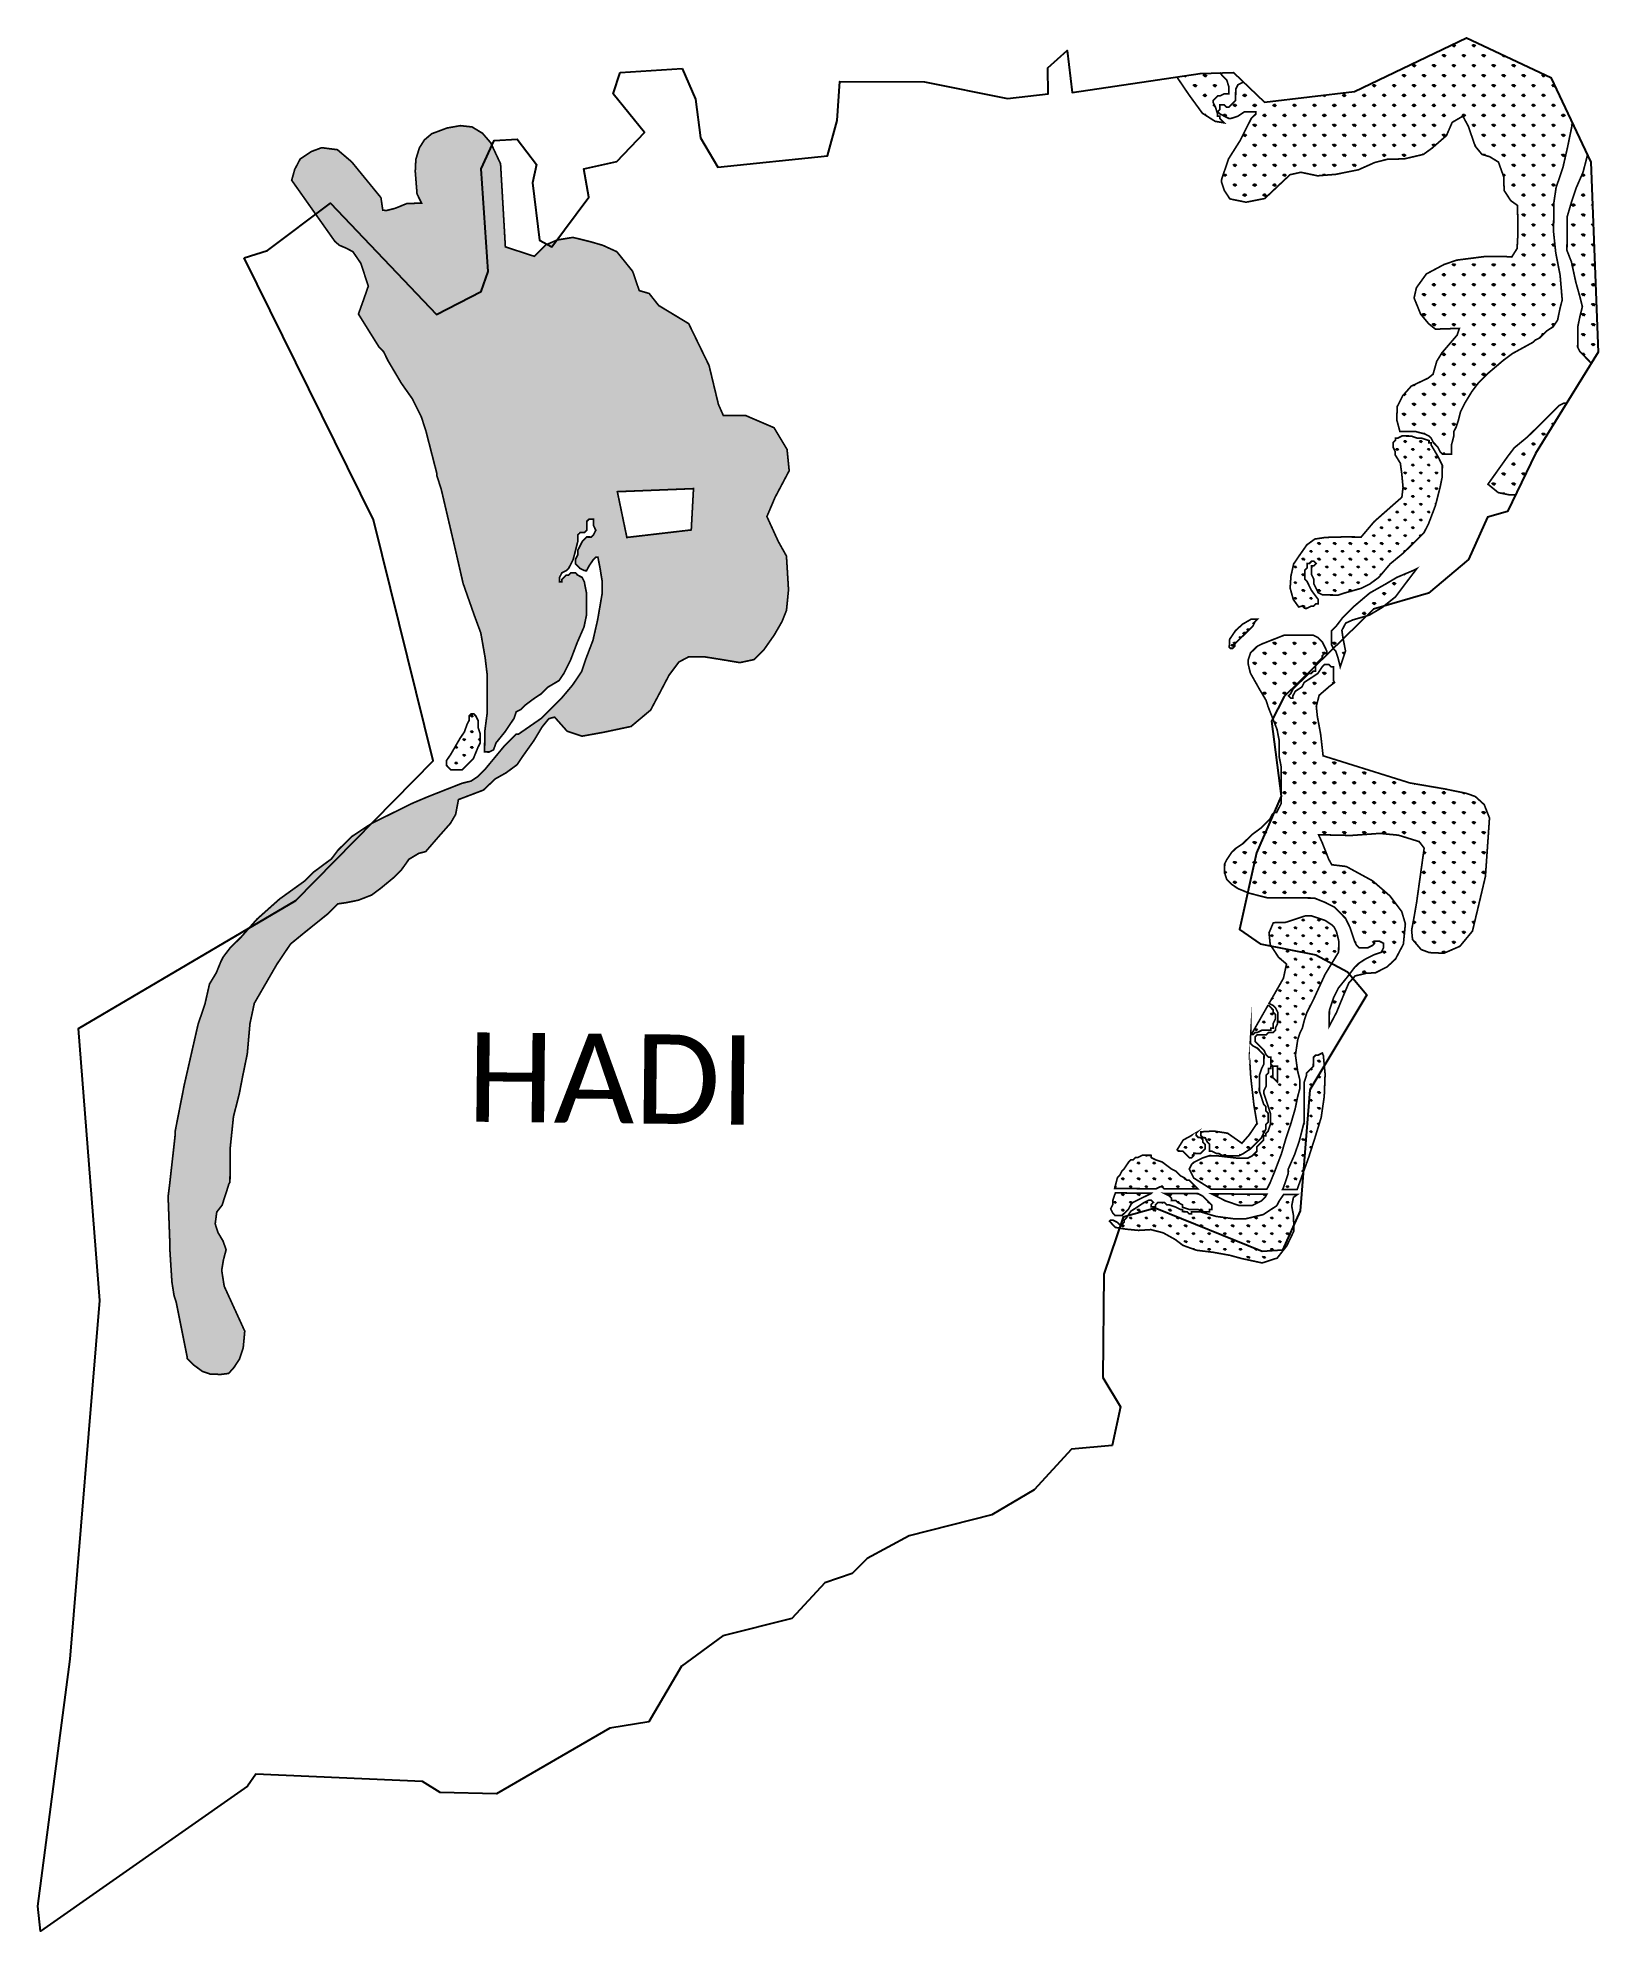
# Model space of a CAD drawing. Header units: metres. Extents: x 335517 to 338331, y 1782039 to 1785453.
import ezdxf

# ---------------------------------------------------------------- set-up
doc = ezdxf.new("R2010")
doc.units = ezdxf.units.M
doc.layers.add('MANGROOVES', color=112, linetype='Continuous')
doc.layers.add('VILLAGE NAME', color=250, linetype='Continuous')
pattern_1 = [(90, (0, 0), (-14.14213562, 14.14213562), [3.75, -24.53427125999999]), (45, (0, 0), (-14.14213562373095, 14.14213562373095), [3.75, -16.25]), (135, (0, 0), (-14.14213562373095, -14.14213562373095), [3.75, -16.25])]
pattern_2 = [(90, (0, 0), (-17.96051224, 17.96051224), [4.7625, -31.15852448]), (45, (0, 0), (-17.96051224213831, 17.96051224213831), [4.7625, -20.6375]), (135, (0, 0), (-17.96051224213831, -17.9605122421383), [4.7625, -20.6375])]

msp = doc.modelspace()

# ---------------------------------------------------------------- texts
at = {"layer": 'VILLAGE NAME', "insert": (336292.1786081791, 1783659.769138336), "char_height": 161.1085249327823, "attachment_point": 1, "rotation": 359.37415311197776}
msp.add_mtext_dynamic_manual_height_columns('{\\fCalibri|b0|i0|c0|p34;HADI}', width=1589.78577884433, gutter_width=805.5426246639116, heights=[0], dxfattribs=at)

# ---------------------------------------------------------------- hatches: boundary and pattern name
at = {"layer": 'MANGROOVES'}
h = msp.add_hatch(dxfattribs=at)
h.set_pattern_fill('GRASS', color=256)
h.set_pattern_definition(pattern_2)
h.paths.add_polyline_path([(338245.2695609576, 1785381.242538804), (338093.6015910167, 1785452.733167683), (337891.498340521, 1785355.958040661), (337729.1105727133, 1785336.903762155), (337691.2920172798, 1785373.140265271), (337689.2616746431, 1785372.138944991), (337681.143931155, 1785368.135452654), (337677.0514902354, 1785360.061255566), (337676.939452429, 1785339.819753277), (337672.8694190706, 1785335.793856647), (337668.7993013797, 1785331.767960483), (337664.7292680213, 1785327.742063852), (337660.6815578916, 1785327.764468146), (337656.6563396557, 1785331.835172431), (337652.6087138586, 1785331.857576258), (337648.5610037289, 1785331.879980551), (337648.5161886064, 1785323.783379636), (337644.446155248, 1785319.757483005), (337648.4713734839, 1785315.686778721), (337656.5443018494, 1785311.593670142), (337664.6172302149, 1785307.500561564), (337668.664856012, 1785307.478157737), (337680.8302252972, 1785311.459246247), (337693.0180864763, 1785319.488634748), (337701.1133380705, 1785319.443827094), (337709.2086739973, 1785319.399018973), (337713.256384127, 1785319.376614679), (337713.2339765657, 1785315.328314221), (337705.0938255163, 1785307.276521427), (337696.9088593444, 1785291.128127717), (337684.6314522529, 1785266.905536919), (337664.2138936453, 1785234.631068994), (337660.0989608318, 1785222.508571915), (337655.9841123509, 1785210.386074369), (337651.8692638699, 1785198.263576823), (337651.1898378151, 1785193.687970909), (337656.3857971953, 1785177.823684133), (337666.5565551066, 1785162.393384321), (337695.582592438, 1785156.424733039), (337729.4645810993, 1785163.070097079), (337775.0552432613, 1785206.035103136), (337794.565965236, 1785210.368491604), (337824.6156749582, 1785204.052584739), (337857.1075790622, 1785206.605887018), (337898.520014501, 1785214.917804275), (337927.9938491691, 1785228.078773199), (337950.5888243507, 1785233.761699429), (337981.361977273, 1785234.616280407), (338015.5934331428, 1785242.626283522), (338031.0395750772, 1785253.815072334), (338057.147690806, 1785276.560755997), (338067.5359095936, 1785300.418398085), (338086.742547313, 1785311.586336475), (338096.5562741552, 1785293.424866129), (338109.0284605132, 1785257.33781674), (338121.2541264353, 1785242.579429563), (338135.2477819542, 1785238.402217971), (338150.9204048866, 1785228.749419729), (338160.3469187795, 1785202.390616593), (338161.2344413183, 1785177.445614685), (338173.0993678436, 1785159.272790838), (338185.3453028869, 1785150.502627281), (338186.0947853129, 1785100.618371829), (338184.5741507197, 1785072.953552481), (338174.9169393552, 1785057.633001547), (338163.6393069729, 1785058.378710512), (338124.6652841665, 1785058.252772543), (338076.0851061509, 1785052.03042506), (338053.136955632, 1785044.299629562), (338020.9055697406, 1785027.054131969), (338002.9907598363, 1785002.213237859), (337998.7863220136, 1784983.787697524), (338010.5907375377, 1784954.682549945), (338025.1943053254, 1784937.177854269), (338037.2795075917, 1784927.536439326), (338080.3991461107, 1784928.933873561), (338076.5127945457, 1784916.957493921), (338064.4288468855, 1784902.845040715), (338049.0495316546, 1784884.933347837), (338039.688005439, 1784869.715137888), (338033.0098072744, 1784846.301700389), (338024.2392648544, 1784839.260594498), (337993.5984291778, 1784824.705510688), (337978.2221323982, 1784807.339145082), (337968.290751894, 1784787.761229708), (337967.6122316181, 1784763.769203814), (337973.1722946195, 1784743.061520606), (337985.315340676, 1784742.994308191), (338001.505928197, 1784742.904692416), (338017.6741924894, 1784738.766775717), (338025.7471208549, 1784734.673667139), (338029.7723390907, 1784730.602962854), (338033.7751497653, 1784722.483958112), (338041.8256705696, 1784714.342549076), (338045.8285655767, 1784706.223543867), (338049.8537838125, 1784702.152839582), (338053.9014096097, 1784702.130435755), (338061.9967455365, 1784702.085627635), (338066.0444556661, 1784702.063223341), (338066.0892707887, 1784710.159824256), (338066.1340859112, 1784718.256425171), (338070.2713419534, 1784734.427223175), (338070.3161570759, 1784742.52382409), (338074.4085979956, 1784750.598021178), (338078.5235308091, 1784762.720518257), (338082.6607868513, 1784778.891316261), (338090.8457530232, 1784795.039709971), (338103.1007525534, 1784815.214000311), (338115.3333445225, 1784831.339990194), (338131.6136466211, 1784847.443575783), (338160.0817255662, 1784871.57655034), (338176.3395357711, 1784883.631835938), (338212.8805430817, 1784903.671701916), (338216.9505764401, 1784907.697598547), (338225.0683199282, 1784911.701090883), (338237.2785043359, 1784923.778780309), (338249.4662811824, 1784931.808169276), (338257.628839793, 1784943.908262528), (338261.7885881958, 1784964.127444855), (338265.925844238, 1784980.298242859), (338262.1247016149, 1785024.85195172), (338254.2534413008, 1785065.379764417), (338250.4073992225, 1785101.836872829), (338250.5194370289, 1785122.078375118), (338250.5418445902, 1785126.126675575), (338250.6986975191, 1785154.464778779), (338254.9032605776, 1785182.780477688), (338267.247890353, 1785219.147969859), (338275.544894798, 1785255.53795019), (338283.8643063375, 1785295.976146646), (338283.8839231406, 1785299.520249995)])
h = msp.add_hatch(dxfattribs=at)
h.set_pattern_fill('GRASS', color=256)
h.set_pattern_definition(pattern_2)
h.paths.add_polyline_path([(337664.9085285115, 1785360.128467513), (337664.9309360727, 1785364.176767971), (337660.9504486269, 1785376.344073638), (337652.9000121552, 1785384.485482207), (337648.9900227259, 1785389.760173531), (337613.1280716117, 1785388.770354909), (337570.8217356338, 1785382.460254735), (337593.0873369589, 1785349.630674205), (337617.0583150895, 1785316.796563086), (337639.9620468332, 1785302.265585187), (337656.4770791825, 1785299.448768752), (337648.4265583613, 1785307.590177805), (337648.4489659226, 1785311.638478263), (337644.4013401255, 1785311.66088209), (337644.4237476868, 1785315.709182548), (337640.4432602409, 1785327.876488214), (337636.4404495663, 1785335.995492957), (337636.4628571276, 1785340.043793414), (337644.603008177, 1785348.095586209), (337648.6506339741, 1785348.073182382), (337656.7683774621, 1785352.076674719), (337664.8637133889, 1785352.031866598)])
h = msp.add_hatch(dxfattribs=at)
h.set_pattern_fill('GRASS', color=256, scale=20)
h.set_pattern_definition([(90, (0, 0), (-14.14213562, 14.14213562), [3.75, -24.53427126]), (45, (0, 0), (-14.14213562373095, 14.14213562373095), [3.75, -16.25]), (135, (0, 0), (-14.14213562373095, -14.14213562373095), [3.75, -16.25])])
h.paths.add_polyline_path([(336208.4824877884, 1784769.022871757), (336216.4433783476, 1784744.688260891), (336236.2559318673, 1784667.658447794), (336236.2335243061, 1784663.610147337), (336244.1944148653, 1784639.27553647), (336267.9201492813, 1784537.933601134), (336283.7298925933, 1784469.022877112), (336303.6544843862, 1784412.234650637), (336315.6181851532, 1784379.780950696), (336323.467037906, 1784335.204837541), (336327.3354032129, 1784302.796030053), (336326.9544746713, 1784233.974922273), (336322.727588384, 1784201.610922439), (336322.5259203326, 1784165.17621832), (336330.6211719268, 1784165.131410666), (336338.7389154149, 1784169.134903003), (336342.8538482283, 1784181.257400082), (336359.1564735558, 1784201.409286596), (336375.481590777, 1784225.6094731), (336379.5964392579, 1784237.731970646), (336387.714182746, 1784241.735462983), (336395.8543337953, 1784249.787255777), (336412.1121440001, 1784261.842541375), (336424.3000051792, 1784269.871929876), (336436.5101895869, 1784281.949619301), (336456.8157099214, 1784293.982500606), (336464.978268532, 1784306.082593858), (336477.2556756236, 1784330.305184656), (336489.5778978377, 1784362.624376369), (336501.8777124904, 1784390.895267625), (336506.0374608933, 1784411.114449952), (336506.261536506, 1784451.597454528), (336502.3258641827, 1784471.86136111), (336498.3230535081, 1784479.980365852), (336482.1771967766, 1784488.166583009), (336478.1295709799, 1784488.188986836), (336474.059453289, 1784484.163090672), (336465.9417941335, 1784480.159597869), (336461.8716764425, 1784476.133701705), (336461.8492688813, 1784472.085401247), (336457.8016430842, 1784472.107805074), (336457.8800696653, 1784486.276877762), (336470.0566426144, 1784492.282095415), (336474.1266759728, 1784496.307992045), (336478.219201225, 1784504.382188667), (336482.3116421447, 1784512.456385755), (336486.4489825194, 1784528.627183292), (336490.5862385617, 1784544.797981295), (336490.6758688067, 1784560.991183126), (336502.8188305306, 1784560.923971178), (336506.8889482216, 1784564.949867342), (336507.000986028, 1784585.19136963), (336519.1439477518, 1784585.124157683), (336519.076725068, 1784572.97925631), (336523.0795357426, 1784564.860251567), (336516.9408743631, 1784552.748955935), (336506.8217255378, 1784552.804965969), (336502.7516078468, 1784548.779069805), (336498.6815744885, 1784544.753173175), (336490.4966083165, 1784528.604779465), (336490.451793194, 1784520.50817855), (336486.3593522743, 1784512.433981461), (336486.3145371518, 1784504.337380546), (336494.3649736235, 1784496.195971977), (336502.437901989, 1784492.102863398), (336506.4856121187, 1784492.080459105), (336510.5780530384, 1784500.154656193), (336518.740611649, 1784512.254749445), (336526.2024101389, 1784519.635629835), (336530.7939431278, 1784495.994335667), (336534.7071235573, 1784471.682129094), (336534.5950857509, 1784451.440626806), (336526.2309429547, 1784402.905744636), (336517.9339389764, 1784366.515848638), (336505.6117167624, 1784334.196656924), (336497.3819354679, 1784309.951662299), (336481.0568182467, 1784285.751475795), (336460.6840752283, 1784261.573693118), (336440.3337397713, 1784241.444210898), (336424.0535220052, 1784225.340624842), (336383.4200737749, 1784197.226561776), (336379.3723636452, 1784197.248966069), (336371.2322125959, 1784189.197173275), (336359.0216461097, 1784177.11902203), (336322.3466598424, 1784132.789814659), (336310.1363906353, 1784120.712041368), (336297.9486137889, 1784112.682652401), (336281.7356187066, 1784108.723967717), (336220.8862803868, 1784084.770225177), (336192.4854241255, 1784072.782151994), (336160.0145345058, 1784056.768182179), (336119.4259013981, 1784036.750720028), (336082.8624865261, 1784012.662553593), (336058.4421177107, 1783988.507174742), (336046.2095257416, 1783972.381184859), (336013.6937366669, 1783948.270614597), (335997.4135189008, 1783932.167028541), (335952.710037312, 1783900.027068844), (335912.0317739592, 1783863.816404862), (335883.5188794247, 1783831.586745058), (335863.1685439677, 1783811.457262838), (335850.9359519986, 1783795.331272955), (335846.8434267464, 1783787.257076334), (335838.6360530133, 1783767.060382166), (335826.381053483, 1783746.886091826), (335818.0840495048, 1783710.496195828), (335805.7394197294, 1783674.128703657), (335780.8484921273, 1783564.959015196), (335764.1872610202, 1783480.034237495), (335764.1424458977, 1783471.937636579), (335754.711097219, 1783387.712940201), (335751.7108949221, 1783363.448016357), (335755.0315561412, 1783274.355633679), (335754.9654823272, 1783266.259336684), (335758.5505238204, 1783209.552225628), (335762.3997762405, 1783185.230303242), (335766.3482237111, 1783173.052825659), (335786.7697904179, 1783070.842634275), (335797.0302128821, 1783060.519164248), (335813.3210277429, 1783048.498921431), (335827.2911654721, 1783043.63002274), (335846.2411938804, 1783042.851355874), (335860.8705450441, 1783044.676780041), (335870.4744510114, 1783055.429050341), (335880.3771184736, 1783070.40546609), (335887.1511325585, 1783090.690644301), (335889.9564623671, 1783120.861754373), (335852.894968248, 1783201.856150018), (335848.3657465287, 1783230.516438026), (335851.4262961229, 1783249.24697101), (335856.3349554035, 1783267.69826915), (335850.6492294198, 1783283.594358958), (335841.523080838, 1783298.990257321), (335836.6260038992, 1783314.3516061), (335839.4438394274, 1783335.725716563), (335849.0606793038, 1783348.062832091), (335857.7480150184, 1783374.80622798), (335863.295687652, 1783392.749846303), (335863.6146370318, 1783450.373382588), (335869.5833123323, 1783507.789836062), (335879.9264948336, 1783548.216872989), (335886.1772364075, 1783580.569712849), (335894.496647954, 1783621.007909305), (335899.321033317, 1783675.286936458), (335907.1438219833, 1783712.027457421), (335948.0125074451, 1783782.648675527), (335972.5001832705, 1783818.94895529), (335996.1621748138, 1783838.328045056), (336039.5890174623, 1783873.231429855), (336057.9043362428, 1783891.347963744), (336072.7198034907, 1783893.453627942), (336094.8455556761, 1783897.946199658), (336118.7088594267, 1783907.205105391), (336134.9666696488, 1783919.260390996), (336159.3647152211, 1783939.367468922), (336171.5748996407, 1783951.445158319), (336181.7724749225, 1783965.558199901), (336185.8537542312, 1783971.608246513), (336203.8384696404, 1783982.391554833), (336216.2895850181, 1783985.609268259), (336240.732445713, 1784013.812947094), (336260.8990766541, 1784036.566052119), (336270.2187521299, 1784052.533421315), (336275.3383351221, 1784079.331778697), (336320.3201556025, 1784096.470474944), (336341.6084283731, 1784116.581892651), (336361.2896774742, 1784127.676868333), (336380.9898747267, 1784142.195137885), (336391.6658416689, 1784158.008216226), (336411.7532750836, 1784186.218009185), (336426.2127768572, 1784210.413088795), (336438.4407191733, 1784225.283932478), (336448.7329688129, 1784228.02793344), (336471.4076893867, 1784202.536590074), (336498.1412284095, 1784193.674460359), (336537.5581629925, 1784200.772208579), (336586.6833875002, 1784211.235120565), (336621.9468784938, 1784240.793336387), (336636.5155591348, 1784268.223646498), (336655.0855420802, 1784303.599886795), (336672.9689033288, 1784327.464764451), (336690.4598609295, 1784336.704538787), (336719.7172891017, 1784336.609593992), (336758.1677061431, 1784330.455933874), (336782.8620944679, 1784326.254499425), (336808.2358879191, 1784331.742202205), (336826.1682497282, 1784349.465378722), (336844.7748248053, 1784375.939696504), (336858.9907973085, 1784400.562267178), (336866.923397237, 1784420.529529139), (336870.5956250001, 1784457.677694678), (336866.8841126307, 1784518.424605369), (336852.1760225744, 1784544.71699966), (336831.5993591978, 1784589.65587743), (336846.2069760585, 1784623.994203106), (336871.7832257475, 1784672.237618942), (336867.9484722441, 1784710.71896144), (336844.4434152869, 1784749.826276267), (336793.3965125061, 1784771.758105078), (336752.9262806362, 1784772.081982742), (336744.1421587938, 1784791.958736676), (336727.3159991705, 1784861.92446796), (336690.5852051089, 1784937.453632678), (336636.4421718297, 1784970.180244362), (336619.2580959802, 1784991.872885923), (336601.3841586778, 1784997.01303009), (336589.5056047491, 1785031.759374309), (336561.033060267, 1785067.100185493), (336535.4473000669, 1785078.80202659), (336512.348443034, 1785085.463882918), (336481.7004794443, 1785092.960040992), (336453.5188423879, 1785088.302599769), (336432.8291446287, 1785079.509870584), (336412.113962863, 1785058.877365977), (336359.9488823936, 1785075.86484227), (336351.289640933, 1785225.585428834), (336333.5043462649, 1785263.543275803), (336318.7558591952, 1785280.667546265), (336299.8705133273, 1785292.133859484), (336278.72387211, 1785294.460108722), (336254.6982686872, 1785290.174652945), (336227.1657013589, 1785279.912086534), (336213.8389941551, 1785268.624104675), (336204.9179126159, 1785254.47127404), (336198.4864952259, 1785233.676986881), (336197.4186109074, 1785211.906191121), (336200.6378797218, 1785171.236854099), (336208.7579497288, 1785154.780462424), (336182.2251403875, 1785153.980537743), (336161.6506754713, 1785145.573100102), (336139.2092426867, 1785139.755910449), (336135.543774221, 1785164.653846367), (336082.7681544942, 1785229.16550322), (336056.9927591594, 1785251.08487798), (336028.5896261199, 1785254.713708518), (336010.2345323882, 1785247.872033746), (335989.9479759544, 1785234.413337679), (335980.0531920213, 1785215.531826808), (335974.5762618243, 1785195.994672667), (336052.575568719, 1785085.618414072), (336060.7480437479, 1785078.629871866), (336072.4065943194, 1785073.831307303), (336085.0020899173, 1785067.133878511), (336099.0997197139, 1785046.541557039), (336112.8008314689, 1785005.237011742), (336104.1361419873, 1784980.352242148), (336096.116995485, 1784957.988695912), (336095.0198144734, 1784954.666899673), (336132.2716417147, 1784894.945861924), (336140.3220781864, 1784886.804453355), (336148.3277838681, 1784870.566443404), (336172.3897160357, 1784829.949014465), (336192.4711607576, 1784801.498891193)])
h.paths.add_polyline_path([(336561.8960244796, 1784634.502487504), (336699.2294993632, 1784639.962506426), (336695.1722323028, 1784565.50998294), (336579.0579740165, 1784551.986232562)], flags=16)
h = msp.add_hatch(dxfattribs=at)
h.set_pattern_fill('GRASS', color=256)
h.set_pattern_definition(pattern_2)
h.paths.add_polyline_path([(338317.5167645505, 1785228.340703739), (338311.4124129008, 1785241.259772197), (338303.6320447348, 1785210.849732634), (338291.3321457494, 1785182.578841845), (338283.1024487875, 1785158.333846753), (338274.8502599319, 1785130.040551671), (338274.5141465128, 1785069.316044806), (338282.4974446332, 1785049.029734397), (338290.391028176, 1785012.550222624), (338298.3295111739, 1784984.1673113), (338302.2875910585, 1784967.951705176), (338298.1502502169, 1784951.780823306), (338293.9905866135, 1784931.561724845), (338293.7889185621, 1784895.127020727), (338297.7917292366, 1784887.008015984), (338305.8422500408, 1784878.866606948), (338318.4293860898, 1784866.137321287), (338330.726874778, 1784885.989019506)])
h = msp.add_hatch(dxfattribs=at)
h.set_pattern_fill('GRASS', color=256)
h.set_pattern_definition(pattern_2)
h.paths.add_polyline_path([(338273.759529574, 1784794.027272357), (338268.9427217499, 1784794.053933648), (338260.8250625944, 1784790.050440844), (338228.264458397, 1784757.843269666), (338203.8440895816, 1784733.687890816), (338179.4461283274, 1784713.580812423), (338167.2134520258, 1784697.454823007), (338131.9962691571, 1784647.985454191), (338150.6643008894, 1784632.771547364), (338171.6621457165, 1784628.570823144), (338181.9205521901, 1784629.068035799), (338217.7268041582, 1784703.574271462)])
h = msp.add_hatch(dxfattribs=at)
h.set_pattern_fill('GRASS', color=256, scale=20)
h.set_pattern_definition(pattern_1)
h.paths.add_polyline_path([(338024.8732254985, 1784576.789864958), (338037.1954477126, 1784609.109056672), (338045.4700441295, 1784641.450652212), (338049.6297077331, 1784661.669750673), (338049.7417460062, 1784681.911337294), (338041.7360403244, 1784698.149347245), (338029.7051164069, 1784718.458061481), (338029.7275239681, 1784722.506361939), (338025.679898171, 1784722.528765766), (338025.7023057323, 1784726.577066224), (338013.5816672371, 1784730.692579096), (338005.4864156429, 1784730.73738675), (337993.3657771477, 1784734.852899622), (337985.2705255534, 1784734.897707276), (337977.1751896266, 1784734.942515397), (337969.0574461386, 1784730.93902306), (337965.0098203415, 1784730.961426887), (337964.9874127802, 1784726.913126429), (337960.9172950892, 1784722.887230265), (337960.8724799667, 1784714.79062935), (337964.8753749739, 1784706.671624141), (337964.841763632, 1784700.599173454), (337974.0049672984, 1784685.800290334), (337976.6258917874, 1784666.357405792), (337978.8794573724, 1784642.144642128), (337976.7349390713, 1784624.43238388), (337961.6544746388, 1784611.222731909), (337926.6942186804, 1784580.398987418), (337903.3012396455, 1784552.705764837), (337870.9000983924, 1784552.885106901), (337839.1754120458, 1784552.038162345), (337819.7177628293, 1784549.078198358), (337805.3345792528, 1784538.591514526), (337792.958121382, 1784520.935854704), (337781.6105320498, 1784504.297078355), (337776.7149166578, 1784482.509842047), (337775.2298741023, 1784460.703728), (337780.9148382398, 1784440.221305518), (337790.6264283006, 1784426.609556903), (337797.375161444, 1784428.257373073), (337801.4004640124, 1784424.186668322), (337805.4480898095, 1784424.164264495), (337813.5658332976, 1784428.167756832), (337817.6134590947, 1784428.145353005), (337821.6835767857, 1784432.171249169), (337825.7312025828, 1784432.148845342), (337825.7760177053, 1784440.245446257), (337813.7226862265, 1784456.505860035), (337809.7198755519, 1784464.624864778), (337805.7169805448, 1784472.743869987), (337801.6917623089, 1784476.814574271), (337801.781392554, 1784493.007776102), (337805.8514259124, 1784497.033672732), (337805.896241035, 1784505.130273648), (337809.9439511646, 1784505.107869354), (337814.013984523, 1784509.133765985), (337818.0616103201, 1784509.111362157), (337822.0869128886, 1784505.040657406), (337818.0167951976, 1784501.014761242), (337813.9691694005, 1784501.037165069), (337813.8795391554, 1784484.843963239), (337817.8823498299, 1784476.724958496), (337817.8375347074, 1784468.628357581), (337825.8432403891, 1784452.39034763), (337833.9161687546, 1784448.297239051), (337862.2498023321, 1784448.140410862), (337874.4151716174, 1784452.121499372), (337902.7936203174, 1784460.061272098), (337919.029022961, 1784468.068257238), (337935.2869174983, 1784480.12354237), (337955.6596605167, 1784504.301325047), (337980.0576217709, 1784524.40840344), (338000.407957228, 1784544.53788566), (338004.4780749189, 1784548.563781823), (338016.6882593266, 1784560.641471249)])
h = msp.add_hatch(dxfattribs=at)
h.set_pattern_fill('GRASS', color=256)
h.set_pattern_definition(pattern_2)
h.paths.add_polyline_path([(337965.2325672582, 1784444.892579512), (337983.9990121281, 1784469.835717392), (338003.6708225968, 1784495.681431838), (337996.0690331343, 1784491.932383537), (337967.668176873, 1784479.944310354), (337947.3626565385, 1784467.911429049), (337918.9393927159, 1784451.875055408), (337890.4713137707, 1784427.742080851), (337870.1209783137, 1784407.612598632), (337857.8883858779, 1784391.486524416), (337849.7482348286, 1784383.434731622), (337849.6137894609, 1784359.144928876), (337853.6166844681, 1784351.025923667), (337857.6419027039, 1784346.955219382), (337861.6223901498, 1784334.787913716), (337865.5803857018, 1784318.572308058), (337870.60839477, 1784333.91543988), (337875.1173690133, 1784347.302914212), (337870.8039717049, 1784369.276265102), (337868.5638510637, 1784384.27343448), (337875.3953893795, 1784397.531940124), (337888.5216662946, 1784403.368776364), (337917.9244727081, 1784411.859187672), (337941.2320934411, 1784425.659698092)])
h.paths.add_polyline_path([(337708.1250507287, 1784392.31547255), (337712.2174921152, 1784400.389753971), (337716.2788584399, 1784404.407077556), (337704.6107208671, 1784404.422170487), (337689.554855518, 1784395.643459332), (337676.8713352997, 1784384.124789457), (337666.2115201819, 1784368.50474868), (337665.4117285304, 1784354.091860486), (337667.4243798146, 1784352.056508111), (337671.4720056117, 1784352.034104284), (337675.5420389701, 1784356.060000914), (337675.5644465314, 1784360.108301372), (337679.6345642223, 1784364.134197536), (337687.7747152717, 1784372.18599033), (337695.9147819884, 1784380.237783592)])
h.paths.add_polyline_path([(337991.177976277, 1784109.334486918), (337834.7036391968, 1784158.253719086), (337830.2098549163, 1784197.645326266), (337824.34454193, 1784229.198845702), (337822.4333878053, 1784247.652599259), (337827.5760169071, 1784267.408642676), (337846.4573751432, 1784283.735327113), (337855.3043839476, 1784290.290214889), (337853.3029786103, 1784294.34971726), (337853.4374239779, 1784318.639520006), (337849.3897138482, 1784318.6619243), (337845.3644956124, 1784322.732628584), (337837.2691596856, 1784322.777436705), (337833.1991263272, 1784318.751540074), (337825.0365677166, 1784306.651446822), (337800.6610140236, 1784290.592668887), (337796.5684887714, 1784282.518472266), (337784.380711925, 1784274.489083298), (337780.2882710053, 1784266.41488621), (337780.2658634441, 1784262.366585752), (337776.2181533144, 1784262.388990046), (337772.1929350785, 1784266.459694331), (337776.2629684369, 1784270.485590961), (337780.3554936891, 1784278.559787583), (337784.4255270475, 1784282.585684214), (337808.8459801956, 1784306.741062597), (337812.8936059927, 1784306.71865877), (337816.9636393511, 1784310.744555401), (337821.0113494807, 1784310.722151107), (337821.0785721645, 1784322.86705248), (337829.2186388813, 1784330.918845741), (337833.2887565723, 1784334.944741905), (337833.3111641335, 1784338.993042363), (337837.381197492, 1784343.018938993), (337841.4289076216, 1784342.9965347), (337841.4513151829, 1784347.044835157), (337837.4484201758, 1784355.163840366), (337833.4456095012, 1784363.282845109), (337825.3950886969, 1784371.424254145), (337817.3221603314, 1784375.517362723), (337764.702603306, 1784375.808614808), (337724.1363777596, 1784359.839453114), (337716.0186342715, 1784355.835960777), (337707.8785675547, 1784347.784167516), (337703.8084498637, 1784343.758271352), (337699.6936013828, 1784331.635773806), (337699.6487862603, 1784323.539172891), (337703.6067818123, 1784307.323567234), (337719.640600737, 1784278.895847788), (337731.6715246546, 1784258.587133552), (337735.6519277679, 1784246.419828353), (337751.6185240088, 1784205.847207535), (337755.5541119995, 1784185.58330142), (337755.3972590706, 1784157.245198216), (337759.3329313939, 1784136.981291634), (337758.9744099468, 1784072.208399979), (337750.789443775, 1784056.060006269), (337746.7418179778, 1784056.082410097), (337742.6717002869, 1784052.056513933), (337738.5792593672, 1784043.982316844), (337722.2989572685, 1784027.878731255), (337706.0411470637, 1784015.823445657), (337689.760844965, 1783999.719860068), (337677.5730681185, 1783991.690471101), (337669.4329170692, 1783983.638678306), (337661.2703584586, 1783971.538585054), (337657.177917539, 1783963.464387966), (337657.0882872939, 1783947.271186135), (337661.0686904072, 1783935.103880935), (337669.1192112115, 1783926.962471899), (337681.2173578128, 1783918.798659036), (337701.4108403409, 1783910.590038053), (337717.5791046333, 1783906.452121353), (337733.7472845931, 1783902.314205121), (337818.7481853255, 1783901.843720553), (337838.9416678537, 1783893.635099569), (337855.0874402522, 1783885.448882879), (337867.1631792923, 1783873.236769559), (337875.2137000966, 1783865.095360523), (337883.2194057783, 1783848.857350571), (337887.1998088916, 1783836.690045371), (337891.1802958706, 1783824.522655372), (337895.1831065452, 1783816.40365063), (337899.2084091136, 1783812.332945878), (337915.3989966346, 1783812.243330104), (337923.5167401228, 1783816.246822441), (337927.5867734811, 1783820.272719071), (337927.6091810424, 1783824.321019529), (337935.7045169692, 1783824.276211408), (337943.7774453347, 1783820.18310283), (337943.7326302122, 1783812.086501914), (337939.6401892925, 1783804.012304826), (337927.4747356748, 1783800.031216783), (337919.3570765193, 1783796.027723979), (337911.2393330312, 1783792.024231642), (337899.0515561847, 1783783.994842675), (337890.9114051354, 1783775.94304988), (337878.6788131664, 1783759.817059998), (337862.3761035064, 1783739.665173951), (337854.1911373346, 1783723.516780241), (337850.0762888537, 1783711.394282695), (337845.9613560401, 1783699.271785616), (337845.8041090881, 1783670.862495557), (337858.940410967, 1783695.730018481), (337871.4828937012, 1783726.259494593), (337881.0441225371, 1783748.631810954), (337892.4394859837, 1783761.353209906), (337912.599896295, 1783766.271574573), (337928.9622633026, 1783767.019327614), (337949.992823377, 1783777.591578233), (337965.3819991176, 1783791.967546379), (337979.5010003523, 1783818.7442401), (337983.0587710917, 1783855.275555885), (337976.4704113342, 1783877.44381872), (337955.1515899615, 1783905.729595693), (337924.0945986066, 1783932.727940995), (337876.5197236361, 1783958.690762836), (337850.3640792854, 1783961.853507884), (337845.0473476436, 1783971.27219502), (337833.134905905, 1784001.517888582), (337826.5038576906, 1784015.97376821), (337885.218267397, 1784014.642790084), (337936.9140848601, 1784018.380649743), (337970.4516640457, 1784015.177009342), (338007.9693866571, 1784003.568142488), (338016.9640200306, 1783991.781774332), (338003.3710797407, 1783894.11057456), (337998.8641910655, 1783867.979725727), (337994.3685122231, 1783843.8608322), (337995.9534439718, 1783827.085523553), (338011.6237434829, 1783808.890954578), (338026.3579172234, 1783803.444104314), (338052.5246976587, 1783802.29327907), (338081.451888081, 1783814.87573859), (338104.085462264, 1783842.247552264), (338114.3911365563, 1783885.448146753), (338127.4480141824, 1783940.705401877), (338134.7805638111, 1784046.168178141), (338125.1834509315, 1784070.365076029), (338109.157232951, 1784084.872994339), (338093.0183168236, 1784090.60157137), (338053.8669609691, 1784098.592250565)])
h = msp.add_hatch(dxfattribs=at)
h.set_pattern_fill('GRASS', color=256, scale=20)
h.set_pattern_definition(pattern_1)
h.paths.add_polyline_path([(337708.1250507287, 1784392.31547255), (337712.2174921152, 1784400.389753971), (337716.2788584399, 1784404.407077556), (337704.6107208671, 1784404.422170487), (337689.554855518, 1784395.643459332), (337676.8713352997, 1784384.124789457), (337666.2115201819, 1784368.50474868), (337665.4117285304, 1784354.091860486), (337667.4243798146, 1784352.056508111), (337671.4720056117, 1784352.034104284), (337675.5420389701, 1784356.060000914), (337675.5644465314, 1784360.108301372), (337679.6345642223, 1784364.134197536), (337687.7747152717, 1784372.18599033), (337695.9147819884, 1784380.237783592)])
h = msp.add_hatch(dxfattribs=at)
h.set_pattern_fill('GRASS', color=256, scale=20)
h.set_pattern_definition(pattern_1)
h.paths.add_polyline_path([(336314.5202146509, 1784181.414228271), (336314.609844896, 1784197.607430101), (336310.6293574501, 1784209.774735768), (336310.6965801339, 1784221.919637141), (336306.6937694593, 1784230.038641883), (336302.6685512235, 1784234.109346168), (336298.6208410938, 1784234.131750462), (336294.5508077354, 1784230.105853831), (336294.5059926129, 1784222.009252916), (336290.4135516932, 1784213.935055827), (336286.2986188798, 1784201.812558748), (336278.1360602691, 1784189.712465496), (336261.7886198192, 1784161.463978068), (336253.6260612086, 1784149.363884815), (336253.581246086, 1784141.2672839), (336261.6317668903, 1784133.125874864), (336265.6793926874, 1784133.103471037), (336269.7271028171, 1784133.081066743), (336281.870064541, 1784133.013854796), (336290.0102155904, 1784141.06564759), (336302.2203999981, 1784153.143337015), (336310.4276893986, 1784173.340031649)])
h = msp.add_hatch(dxfattribs=at)
h.set_pattern_fill('GRASS', color=256, scale=20)
h.set_pattern_definition(pattern_1)
h.paths.add_polyline_path([(337838.2246254263, 1783764.089400592), (337862.7346244868, 1783804.437981273), (337862.8466622931, 1783824.679483561), (337858.8886672079, 1783840.895173552), (337854.8857722008, 1783849.014178761), (337850.8605539649, 1783853.084883045), (337838.7624073636, 1783861.248695908), (337826.6417688684, 1783865.36420878), (337814.5212147057, 1783869.479721186), (337802.3782529818, 1783869.546933133), (337765.8821451262, 1783857.603667604), (337749.6914732726, 1783857.693283845), (337744.8388003472, 1783857.113864124), (337737.1415670362, 1783839.010071604), (337739.3457471501, 1783817.785501925), (337754.4751801782, 1783794.832139152), (337768.6702695825, 1783782.821597286), (337763.222557375, 1783757.33059293), (337737.241898333, 1783711.768056547), (337744.8147672417, 1783707.928486407), (337748.8399854776, 1783703.857782123), (337752.8427961521, 1783695.73877738), (337752.7307583458, 1783675.497275092), (337748.6383174261, 1783667.423078004), (337748.6159098648, 1783663.374777546), (337744.5458765065, 1783659.348880916), (337736.4505405797, 1783659.393689036), (337732.3804228887, 1783655.367792872), (337716.1898353677, 1783655.457408647), (337712.1197176767, 1783651.431512483), (337712.0749025542, 1783643.334911568), (337716.1002051226, 1783639.264206817), (337720.1254233585, 1783635.193502532), (337724.1507259269, 1783631.122797781), (337728.1759441627, 1783627.052093496), (337732.1787548373, 1783618.933088754), (337736.2040574057, 1783614.862384002), (337740.2516832028, 1783614.839980175), (337740.184460519, 1783602.695078803), (337744.2097630874, 1783598.624374051), (337752.3050146817, 1783598.579566397), (337752.1481617527, 1783570.241463194), (337744.097725281, 1783578.382871763), (337744.2097630874, 1783598.624374051), (337740.1620529577, 1783598.646778345), (337740.1396453964, 1783594.598477887), (337736.0920195993, 1783594.620881714), (337736.0472044768, 1783586.524280799), (337731.9770867858, 1783582.498384635), (337731.8650489795, 1783562.256882347), (337727.7726080598, 1783554.182685259), (337727.7502004986, 1783550.134384801), (337731.7306031451, 1783537.966995268), (337735.7110905909, 1783525.799689602), (337739.6914937042, 1783513.632384402), (337739.5794558979, 1783493.390882114), (337735.4646074169, 1783481.268384568), (337731.394489726, 1783477.242488404), (337731.3720821647, 1783473.194187946), (337727.3244563676, 1783473.216591773), (337727.2796412451, 1783465.119990858), (337719.1394901957, 1783457.068198063), (337715.0694568373, 1783453.042301433), (337715.0246417148, 1783444.945700518), (337706.8844906655, 1783436.893907723), (337698.7667471774, 1783432.890415386), (337678.5284495267, 1783433.002435455), (337642.1219719162, 1783437.252371756), (337629.9789258597, 1783437.31958417), (337617.8135565746, 1783433.33849566), (337601.578153931, 1783425.33151052), (337597.5080362401, 1783421.305614356), (337593.4155953204, 1783413.231417268), (337597.4184059949, 1783405.112412525), (337601.4213010021, 1783396.993407316), (337632.7771872882, 1783377.150653397), (337733.1711110288, 1783376.641256455), (337738.9968593048, 1783388.135070215), (337747.204233038, 1783408.331764383), (337759.5264552521, 1783440.650956096), (337767.7786441077, 1783468.944251179), (337776.0084254022, 1783493.189245804), (337784.2606142579, 1783521.482540886), (337788.4202778614, 1783541.701639347), (337792.5575343703, 1783557.872521684), (337792.6471646154, 1783574.065723514), (337788.6891690634, 1783590.281329172), (337784.7983961952, 1783618.641836202), (337789.0028749212, 1783646.957535579), (337793.1177234021, 1783659.080033125), (337797.2102486544, 1783667.154229746), (337801.3475046965, 1783683.32502775), (337805.46243751, 1783695.447524829), (337817.7398446015, 1783719.670115627)])
h = msp.add_hatch(dxfattribs=at)
h.set_pattern_fill('GRASS', color=256, scale=20)
h.set_pattern_definition(pattern_1)
h.paths.add_polyline_path([(337748.7727627938, 1783691.71288075), (337744.7475445579, 1783695.783585034), (337744.7699521192, 1783699.831885492), (337740.7446495508, 1783703.902590243), (337736.7194313149, 1783707.973294528), (337735.0832142289, 1783707.982351078), (337723.4140673184, 1783687.518053778), (337705.1851546664, 1783655.518320148), (337708.0944994409, 1783655.502216768), (337712.1645327993, 1783659.528113399), (337716.212242929, 1783659.505709105), (337724.329986417, 1783663.509201442), (337732.4252380112, 1783663.464393788), (337740.520573938, 1783663.419585667), (337740.5429814993, 1783667.467886125), (337744.590691629, 1783667.445481831), (337744.6355067515, 1783675.542082746), (337748.7279476712, 1783683.616279834)])
h = msp.add_hatch(dxfattribs=at)
h.set_pattern_fill('GRASS', color=256, scale=20)
h.set_pattern_definition(pattern_1)
h.paths.add_polyline_path([(337728.1311290401, 1783618.955492581), (337724.1059108043, 1783623.026196865), (337720.0806082359, 1783627.096901617), (337716.0553900001, 1783631.167605901), (337707.9824616346, 1783635.26071448), (337703.9572433987, 1783639.331418764), (337704.0020585212, 1783647.42801968), (337704.0244660825, 1783651.476320137), (337704.0356698629, 1783653.500470314), (337701.8423579422, 1783616.212364372), (337704.2815282235, 1783578.634576006), (337709.8326578252, 1783529.399920869), (337715.4687834088, 1783495.507922092), (337701.5899303939, 1783474.950856124), (337688.2697335958, 1783459.681421439), (337662.4282695782, 1783477.812979766), (337637.5664851015, 1783481.654111866), (337614.0257382784, 1783480.299466887), (337614.0124139514, 1783477.892204521), (337613.9900063901, 1783473.843904064), (337618.015224626, 1783469.773199779), (337622.0629347557, 1783469.750795485), (337626.0657454302, 1783461.631790743), (337630.0909636661, 1783457.561086458), (337630.0685561048, 1783453.512786001), (337630.0461485435, 1783449.464485543), (337630.0237409823, 1783445.416185085), (337634.071451112, 1783445.393780792), (337642.1443794775, 1783441.300672213), (337646.1920052746, 1783441.278268386), (337654.2649336401, 1783437.185159808), (337662.3602695669, 1783437.140351687), (337666.407895364, 1783437.11794786), (337674.5032312908, 1783437.073139739), (337682.5985672176, 1783437.028331619), (337690.7162263732, 1783441.031824422), (337702.9040875522, 1783449.061212923), (337706.9741209105, 1783453.087109554), (337719.1843053183, 1783465.164798979), (337723.2544230092, 1783469.190695143), (337727.3468639289, 1783477.264892231), (337731.4393048486, 1783485.339089319), (337731.484119971, 1783493.435690234), (337735.5542376621, 1783497.461586398), (337735.5990527846, 1783505.558187314), (337735.6438679071, 1783513.654788229), (337731.6185653387, 1783517.72549298), (337731.6633804612, 1783525.822093896), (337727.6381622254, 1783529.89279818), (337723.6577591121, 1783542.06010338), (337719.677272133, 1783554.227493379), (337719.7669023781, 1783570.42069521), (337719.7893099394, 1783574.468995668), (337719.8341250619, 1783582.565596583), (337723.9490578754, 1783594.688093662), (337728.0414987951, 1783602.76229075), (337728.0639063563, 1783606.810591208), (337728.0863139176, 1783610.858891665)])
h = msp.add_hatch(dxfattribs=at)
h.set_pattern_fill('GRASS', color=256, scale=20)
h.set_pattern_definition(pattern_1)
h.paths.add_polyline_path([(337831.2219196895, 1783506.13299707), (337836.7632809062, 1783544.063530118), (337838.3271038832, 1783584.582380448), (337835.1775002542, 1783617.566107052), (337833.39265064, 1783622.421288863), (337825.274907164, 1783618.417796532), (337821.2272813669, 1783618.440200359), (337817.1572480085, 1783614.414303728), (337817.0676177634, 1783598.221101898), (337808.9274667141, 1783590.169309103), (337804.8574333557, 1783586.143412473), (337804.8350257945, 1783582.095112015), (337800.7200929809, 1783569.972614936), (337800.3167564113, 1783497.103122366), (337792.0421599943, 1783464.761526825), (337783.8124630324, 1783440.516531734), (337771.5125640471, 1783412.245640945), (337771.4677489245, 1783404.149040029), (337763.2380519627, 1783379.904044938), (337761.5113913318, 1783376.497458388), (337787.8933558108, 1783376.36359678), (337808.8342135386, 1783434.663435042), (337820.0234589862, 1783469.565774269)])
h = msp.add_hatch(dxfattribs=at)
h.set_pattern_fill('GRASS', color=256, scale=20)
h.set_pattern_definition(pattern_1)
h.paths.add_polyline_path([(337621.9733045106, 1783453.557593655), (337621.9957120719, 1783457.605894112), (337617.9704095034, 1783461.676598864), (337617.9928170647, 1783465.724899321), (337613.9675988289, 1783469.795603606), (337609.9198886992, 1783469.8180079), (337605.8946704633, 1783473.888712184), (337605.9170780246, 1783477.937012642), (337607.9520946823, 1783479.949960936), (337594.0992676792, 1783471.842301953), (337582.4171182814, 1783465.558044848), (337571.3439068756, 1783447.765193373), (337573.3565581599, 1783445.729840997), (337581.4518940866, 1783445.685032876), (337585.4771123225, 1783441.614328592), (337589.5023305583, 1783437.543624307), (337593.5276331267, 1783433.472919556), (337597.5752589239, 1783433.450515729), (337601.6453766148, 1783437.476411893), (337601.6677841761, 1783441.52471235), (337605.7154099732, 1783441.502308523), (337609.7630357703, 1783441.479904696), (337613.8107459, 1783441.457500403), (337617.8807792584, 1783445.483397033), (337621.9508969493, 1783449.509293197)])
h = msp.add_hatch(dxfattribs=at)
h.set_pattern_fill('GRASS', color=256, scale=20)
h.set_pattern_definition(pattern_1)
h.paths.add_polyline_path([(337569.1071799787, 1783409.317541172), (337561.0343359457, 1783413.410649284), (337544.910886776, 1783425.645166898), (337532.7903326133, 1783429.760679304), (337524.7174042478, 1783433.853787882), (337524.7398118091, 1783437.90208834), (337516.6444758823, 1783437.94689646), (337508.5492242881, 1783437.991704114), (337500.4314808, 1783433.988211778), (337496.3837706703, 1783434.010616071), (337492.3137373119, 1783429.984719441), (337488.2661115148, 1783430.007123268), (337484.1959938239, 1783425.981227104), (337476.0334352133, 1783413.881133852), (337471.9634018549, 1783409.855237221), (337467.8709609352, 1783401.781040133), (337463.8008432442, 1783397.755143969), (337459.663587202, 1783381.584345965), (337458.7551294246, 1783378.033638153), (337533.5561090648, 1783377.654099343), (337540.6167778049, 1783381.136265691), (337544.664403602, 1783381.113861864), (337548.1587724632, 1783377.580005695), (337608.845844692, 1783377.272080594), (337601.3540783183, 1783384.848505943), (337593.303557514, 1783392.989914979), (337589.2558473843, 1783393.012319273), (337585.2306291485, 1783397.083023558), (337577.157700783, 1783401.176132136), (337573.1324825471, 1783405.246836421)])
h = msp.add_hatch(dxfattribs=at)
h.set_pattern_fill('GRASS', color=256, scale=20)
h.set_pattern_definition(pattern_1)
h.paths.add_polyline_path([(337516.556235538, 1783365.238800297), (337524.6843044993, 1783369.220885304), (337525.0662705012, 1783369.578019606), (337460.0734651203, 1783370.185310192), (337455.7775478117, 1783357.637978452), (337455.7114739976, 1783349.541681456), (337451.5979263212, 1783341.478415862), (337455.5793263695, 1783333.349087466), (337459.5938476542, 1783329.267906879), (337471.7363535708, 1783329.168811986), (337479.897459439, 1783337.199045491), (337483.9779702084, 1783341.214162587), (337488.0916022143, 1783349.277427493), (337492.1721129838, 1783353.292544589), (337508.4282509062, 1783361.256714602)])
h = msp.add_hatch(dxfattribs=at)
h.set_pattern_fill('GRASS', color=256, scale=20)
h.set_pattern_definition(pattern_1)
h.paths.add_polyline_path([(337617.7439253918, 1783364.413008381), (337609.1626391016, 1783368.792225968), (337548.3066626192, 1783369.360862164), (337557.0313114795, 1783364.90848353), (337561.0458327643, 1783360.827302943), (337561.0127958572, 1783356.779154446), (337569.107743582, 1783356.713091643), (337573.1222648667, 1783352.631911056), (337581.1842600139, 1783348.517699067), (337581.1512231068, 1783344.46955057), (337593.2606921164, 1783340.32230718), (337609.4506718953, 1783340.190180887), (337617.5126670424, 1783336.075968898), (337629.655172959, 1783335.976874006), (337629.6882098661, 1783340.025022503), (337633.7357680579, 1783339.991990414), (337633.8018418719, 1783348.088287409), (337629.7873205871, 1783352.169467996), (337621.7584466765, 1783360.331827794)])
h = msp.add_hatch(dxfattribs=at)
h.set_pattern_fill('GRASS', color=256, scale=20)
h.set_pattern_definition(pattern_1)
h.paths.add_polyline_path([(337731.0741211621, 1783363.488121573), (337733.1888579666, 1783367.633329152), (337633.5050820261, 1783368.564771), (337658.1529275192, 1783355.986394619), (337682.3719498676, 1783347.691907152), (337706.6569617008, 1783347.493717367), (337722.9130996232, 1783355.45788738)])
h = msp.add_hatch(dxfattribs=at)
h.set_pattern_fill('GRASS', color=256, scale=20)
h.set_pattern_definition(pattern_1)
h.paths.add_polyline_path([(337781.3716997444, 1783328.940358797), (337778.0765117147, 1783346.58145168), (337781.2118213526, 1783362.022018508), (337788.1282551095, 1783367.119977274), (337763.5400078162, 1783367.349729029), (337755.2931435105, 1783355.193634105), (337751.1795115047, 1783347.130369199), (337726.7623520432, 1783331.135964993), (337710.5392510279, 1783327.219943478), (337694.3162343419, 1783323.303921274), (337674.0786963712, 1783323.469079657), (337641.7316893909, 1783327.78148143), (337613.4651931801, 1783336.109000299), (337597.2751290717, 1783336.241127281), (337597.2420921647, 1783332.192978784), (337593.1946183023, 1783332.226010185), (337589.1800970176, 1783336.307190772), (337581.0851492927, 1783336.373253575), (337581.1181861997, 1783340.421402072), (337577.070628008, 1783340.454434162), (337569.0086328609, 1783344.56864615), (337556.8991638513, 1783348.71588954), (337552.851689989, 1783348.748920942), (337548.8371687043, 1783352.830101529), (337544.7896948418, 1783352.86313293), (337540.7422209795, 1783352.896164331), (337536.6946627877, 1783352.929196421), (337532.6141520182, 1783348.914079325), (337532.5811151111, 1783344.865930827), (337524.486083057, 1783344.931994318), (337524.5191199641, 1783348.980142816), (337528.5996307335, 1783352.995259912), (337524.5851937781, 1783357.076439811), (337520.5377199158, 1783357.109471212), (337512.4096509545, 1783353.127386206), (337500.2010712238, 1783345.130184103), (337487.9924914932, 1783337.132982), (337479.7983487179, 1783325.054599998), (337475.7177536191, 1783321.03948359), (337475.6847160239, 1783316.991250763), (337471.6042052543, 1783312.976133667), (337467.556731392, 1783313.009165068), (337463.5422101072, 1783317.090345655), (337455.4802156483, 1783321.204641973), (337451.4327417859, 1783321.237673374), (337449.3924860571, 1783319.230072662), (337460.0649551934, 1783307.933736239), (337479.3846425595, 1783304.76876672), (337501.877919943, 1783302.608024847), (337524.0877911168, 1783303.974335325), (337546.3674328389, 1783298.196528183), (337568.2208023761, 1783285.999929134), (337581.892521615, 1783275.577621132), (337606.3250987434, 1783266.785931311), (337636.3880405683, 1783263.103640651), (337666.4369591755, 1783257.703026982), (337687.4550753172, 1783251.946504255), (337724.7907918463, 1783243.908766908), (337751.946304607, 1783252.70905611), (337769.3234701918, 1783274.907217407), (337782.0070572248, 1783301.439812757)])

# ---------------------------------------------------------------- linework, layer by layer
at = {"color": 3}
for points in [[(336678.9605480483, 1785397.778889865), (336703.0421894554, 1785342.383300697), (336711.7213487187, 1785272.384739231), (336743.3092877723, 1785219.589317654), (336940.6853658988, 1785240.258650192), (336958.5903793624, 1785303.974243483), (336963.0641663992, 1785373.764631459), (337115.899982605, 1785373.740578142), (337265.3033182372, 1785343.423426234), (337339.0569980568, 1785351.952441097), (337338.3306783281, 1785398.432957754), (337373.2167665049, 1785430.044057177), (337381.9624387971, 1785354.291398836), (337613.1280716117, 1785388.770354909), (337673.2477356447, 1785390.42970587), (337729.1105727133, 1785336.903762155), (337891.498340521, 1785355.958040661), (338093.6015910167, 1785452.733167683), (338245.2695609576, 1785381.242538804), (338317.5167645505, 1785228.340703739), (338330.726874778, 1784885.989019506), (338217.7268041582, 1784703.574271462), (338167.4378712648, 1784598.932236078), (338131.3158971175, 1784588.353350848), (338096.8500824897, 1784512.033473744), (338024.5301505752, 1784451.483439892), (337925.5976474378, 1784422.776534564), (337764.4295181542, 1784265.172552188), (337741.6396735333, 1784220.525089222), (337759.3637102961, 1784085.506426951), (337714.3300469352, 1783983.26087221), (337683.899540058, 1783845.166363283), (337721.3593687704, 1783819.329372356), (337821.6480248836, 1783799.337568654), (337878.5388431614, 1783768.59980797), (337913.7460426241, 1783727.288084936), (337810.5549821529, 1783556.310708467), (337793.5436386035, 1783337.560788149), (337761.2565635682, 1783266.979242929), (337724.5515276361, 1783264.704202497), (337531.8446380687, 1783342.806639711), (337473.8553818749, 1783326.193035325), (337439.0846293384, 1783223.540250804), (337437.4966909798, 1783037.098511706), (337469.1977977863, 1782984.414528284), (337454.2423082467, 1782914.480208295), (337381.0325804433, 1782908.26979137), (337313.8495720469, 1782834.515683005), (337237.4658866553, 1782789.599893583), (337088.2895171263, 1782751.639698619), (337012.6856274719, 1782711.034406336), (336985.4252267476, 1782684.235969486), (336936.3073696657, 1782667.00476355), (336876.4674147464, 1782602.935170325), (336752.3677744147, 1782571.541663259), (336677.4089312209, 1782517.100737632), (336618.7940979352, 1782416.39580425), (336548.5411021496, 1782405.297247385), (336343.6736144869, 1782286.643939383), (336242.072322474, 1782289.168089069), (336210.3403642026, 1782308.657603427), (335909.7533842248, 1782322.288033472), (335894.9349567972, 1782300.267113229), (335521.5936890836, 1782039.132579845), (335516.7958342544, 1782084.315853184), (335575.1480749425, 1782529.450817057), (335628.7960327869, 1783175.985111778), (335590.0937872074, 1783666.368017479), (335981.9018132444, 1783897.26561446), (336229.7842928474, 1784149.377451637), (336122.0949612948, 1784583.505125142), (335889.1314365342, 1785056.078919939)], [(335889.1314365342, 1785056.078919939), (335930.8344077833, 1785069.157691489), (336044.844452097, 1785154.841791284), (336235.97875003, 1784954.240125985), (336316.3963679769, 1784995.691719274), (336328.7495984077, 1785031.67367381), (336316.0034737706, 1785216.34189523), (336339.8090234459, 1785267.841204865), (336381.2176477738, 1785270.189361182), (336416.0634100753, 1785224.119189436), (336409.0841150493, 1785191.63827816), (336421.4698279155, 1785087.972721128), (336443.9473384045, 1785075.855055241), (336510.4987013737, 1785165.766674902), (336501.2486003176, 1785216.404888134), (336560.8152514943, 1785229.905501009), (336610.9351194565, 1785281.984429743), (336554.1257759457, 1785351.786832011), (336566.926778813, 1785390.531939757)]]:
    msp.add_lwpolyline(points, dxfattribs=at)
at = {"layer": 'MANGROOVES', "color": 3}
msp.add_lwpolyline([(336566.926778813, 1785390.531939757), (336678.9605480483, 1785397.778889865)], dxfattribs=at)
at = {"layer": 'MANGROOVES', "const_width": 3.036018851447781, "flags": 128}
for points in [[(337570.8277785223, 1785382.45134478), (337593.0873369589, 1785349.630674205), (337617.0583150895, 1785316.796563086), (337639.9620468332, 1785302.265585187), (337656.4770791825, 1785299.448768752), (337648.4265583613, 1785307.590177805), (337648.4489659226, 1785311.638478263), (337644.4013401255, 1785311.66088209), (337644.4237476868, 1785315.709182548), (337640.4432602409, 1785327.876488214), (337636.4404495663, 1785335.995492957), (337636.4628571276, 1785340.043793414), (337644.603008177, 1785348.095586209), (337648.6506339741, 1785348.073182382), (337656.7683774621, 1785352.076674719), (337664.8637133889, 1785352.031866598), (337664.9085285115, 1785360.128467513), (337664.9309360727, 1785364.176767971), (337660.9504486269, 1785376.344073638), (337652.9000121552, 1785384.485482207), (337648.4073306754, 1785390.546242333)], [(337691.3939945225, 1785373.190558202), (337689.2616746431, 1785372.138944991), (337681.143931155, 1785368.135452654), (337677.0514902354, 1785360.061255566), (337676.939452429, 1785339.819753277), (337672.8694190706, 1785335.793856647), (337668.7993013797, 1785331.767960483), (337664.7292680213, 1785327.742063852), (337660.6815578916, 1785327.764468146), (337656.6563396557, 1785331.835172431), (337652.6087138586, 1785331.857576258), (337648.5610037289, 1785331.879980551), (337648.5161886064, 1785323.783379636), (337644.446155248, 1785319.757483005), (337648.4713734839, 1785315.686778721), (337656.5443018494, 1785311.593670142), (337664.6172302149, 1785307.500561564), (337668.664856012, 1785307.478157737), (337680.8302252972, 1785311.459246247), (337693.0180864763, 1785319.488634748), (337701.1133380705, 1785319.443827094), (337709.2086739973, 1785319.399018973), (337713.256384127, 1785319.376614679), (337713.2339765657, 1785315.328314221), (337705.0938255163, 1785307.276521427), (337696.9088593444, 1785291.128127717), (337684.6314522529, 1785266.905536919), (337664.2138936453, 1785234.631068994), (337660.0989608318, 1785222.508571915), (337655.9841123509, 1785210.386074369), (337651.8692638699, 1785198.263576823), (337651.1898378151, 1785193.687970909), (337656.3857971953, 1785177.823684133), (337666.5565551066, 1785162.393384321), (337695.582592438, 1785156.424733039), (337729.4645810993, 1785163.070097079), (337775.0552432613, 1785206.035103136), (337794.565965236, 1785210.368491604), (337824.6156749582, 1785204.052584739), (337857.1075790622, 1785206.605887018), (337898.520014501, 1785214.917804275), (337927.9938491691, 1785228.078773199), (337950.5888243507, 1785233.761699429), (337981.361977273, 1785234.616280407), (338015.5934331428, 1785242.626283522), (338031.0395750772, 1785253.815072334), (338057.147690806, 1785276.560755997), (338067.5359095936, 1785300.418398085), (338086.742547313, 1785311.586336475), (338096.5562741552, 1785293.424866129), (338109.0284605132, 1785257.33781674), (338121.2541264353, 1785242.579429563), (338135.2477819542, 1785238.402217971), (338150.9204048866, 1785228.749419729), (338160.3469187795, 1785202.390616593), (338161.2344413183, 1785177.445614685), (338173.0993678436, 1785159.272790838), (338185.3453028869, 1785150.502627281), (338186.0947853129, 1785100.618371829), (338184.5741507197, 1785072.953552481), (338174.9169393552, 1785057.633001547), (338163.6393069729, 1785058.378710512), (338124.6652841665, 1785058.252772543), (338076.0851061509, 1785052.03042506), (338053.136955632, 1785044.299629562), (338020.9055697406, 1785027.054131969), (338002.9907598363, 1785002.213237859), (337998.7863220136, 1784983.787697524), (338010.5907375377, 1784954.682549945), (338025.1943053254, 1784937.177854269), (338037.2795075917, 1784927.536439326), (338080.3991461107, 1784928.933873561), (338076.5127945457, 1784916.957493921), (338064.4288468855, 1784902.845040715), (338049.0495316546, 1784884.933347837), (338039.688005439, 1784869.715137888), (338033.0098072744, 1784846.301700389), (338024.2392648544, 1784839.260594498), (337993.5984291778, 1784824.705510688), (337978.2221323982, 1784807.339145082), (337968.290751894, 1784787.761229708), (337967.6122316181, 1784763.769203814), (337973.1722946195, 1784743.061520606), (337985.315340676, 1784742.994308191), (338001.505928197, 1784742.904692416), (338017.6741924894, 1784738.766775717), (338025.7471208549, 1784734.673667139), (338029.7723390907, 1784730.602962854), (338033.7751497653, 1784722.483958112), (338041.8256705696, 1784714.342549076), (338045.8285655767, 1784706.223543867), (338049.8537838125, 1784702.152839582), (338053.9014096097, 1784702.130435755), (338061.9967455365, 1784702.085627635), (338066.0444556661, 1784702.063223341), (338066.0892707887, 1784710.159824256), (338066.1340859112, 1784718.256425171), (338070.2713419534, 1784734.427223175), (338070.3161570759, 1784742.52382409), (338074.4085979956, 1784750.598021178), (338078.5235308091, 1784762.720518257), (338082.6607868513, 1784778.891316261), (338090.8457530232, 1784795.039709971), (338103.1007525534, 1784815.214000311), (338115.3333445225, 1784831.339990194), (338131.6136466211, 1784847.443575783), (338160.0817255662, 1784871.57655034), (338176.3395357711, 1784883.631835938), (338212.8805430817, 1784903.671701916), (338216.9505764401, 1784907.697598547), (338225.0683199282, 1784911.701090883), (338237.2785043359, 1784923.778780309), (338249.4662811824, 1784931.808169276), (338257.628839793, 1784943.908262528), (338261.7885881958, 1784964.127444855), (338265.925844238, 1784980.298242859), (338262.1247016149, 1785024.85195172), (338254.2534413008, 1785065.379764417), (338250.4073992225, 1785101.836872829), (338250.5194370289, 1785122.078375118), (338250.5418445902, 1785126.126675575), (338250.6986975191, 1785154.464778779), (338254.9032605776, 1785182.780477688), (338267.247890353, 1785219.147969859), (338275.544894798, 1785255.53795019), (338283.8643063375, 1785295.976146646), (338283.8805033148, 1785298.902401309)], [(338311.4419207349, 1785241.375105351), (338303.6320447348, 1785210.849732634), (338291.3321457494, 1785182.578841845), (338283.1024487875, 1785158.333846753), (338274.8502599319, 1785130.040551671), (338274.5141465128, 1785069.316044806), (338282.4974446332, 1785049.029734397), (338290.391028176, 1785012.550222624), (338298.3295111739, 1784984.1673113), (338302.2875910585, 1784967.951705176), (338298.1502502169, 1784951.780823306), (338293.9905866135, 1784931.561724845), (338293.7889185621, 1784895.127020727), (338297.7917292366, 1784887.008015984), (338305.8422500408, 1784878.866606948), (338317.9179890809, 1784866.654493628), (338317.9145434411, 1784866.031981199)], [(338273.9157156822, 1784794.026407858), (338268.9427217499, 1784794.053933648), (338260.8250625944, 1784790.050440844), (338228.264458397, 1784757.843269666), (338203.8440895816, 1784733.687890816), (338179.4461283274, 1784713.580812423), (338167.2134520258, 1784697.454823007), (338131.9962691571, 1784647.985454191), (338150.6643008894, 1784632.771547364), (338171.6621457165, 1784628.570823144), (338182.2790734004, 1784629.085412892)]]:
    msp.add_lwpolyline(points, dxfattribs=at)
at = {"layer": 'MANGROOVES', "flags": 128}
msp.add_lwpolyline([(335754.711097219, 1783387.712940201, 3.035959480106451, 3.035959480106451, 0), (335751.7108949221, 1783363.448016357, 3.035959480106451, 3.035959480106451, 0), (335755.0315561412, 1783274.355633679, 3.035959480106451, 3.035959480106451, 0), (335754.9654823272, 1783266.259336684, 3.035959480106451, 3.035959480106451, 0), (335758.5505238204, 1783209.552225628, 3.035959480106451, 3.035959480106451, 0), (335762.3997762405, 1783185.230303242, 3.035959480106451, 3.035959480106451, 0), (335766.3482237111, 1783173.052825659, 3.035959480106451, 3.035959480106451, 0), (335785.7928759128, 1783075.732103334, 3.035959480106451, 3.035959480106451, 0), (335786.2409840625, 1783071.374690005, 3.035959480106451, 3.035959480106451, 0), (335797.0302128821, 1783060.519164248, 3.035959480106451, 3.035959480106451, 0), (335813.3210277429, 1783048.498921431, 3.035959480106451, 3.035959480106451, 0), (335827.2911654721, 1783043.63002274, 3.035959480106451, 3.035959480106451, 0), (335846.2411938804, 1783042.851355874, 3.035959480106451, 3.035959480106451, 0), (335860.8705450441, 1783044.676780041, 3.035959480106451, 3.035959480106451, 0), (335870.4744510114, 1783055.429050341, 3.035959480106451, 3.035959480106451, 0), (335880.3771184736, 1783070.40546609, 3.035959480106451, 3.035959480106451, 0), (335887.1511325585, 1783090.690644301, 3.035959480106451, 3.035959480106451, 0), (335889.9564623671, 1783120.861754373, 3.035959480106451, 3.035959480106451, 0), (335852.894968248, 1783201.856150018, 3.035959480106451, 3.035959480106451, 0), (335848.3657465287, 1783230.516438026, 3.035959480106451, 3.035959480106451, 0), (335851.4262961229, 1783249.24697101, 3.035959480106451, 3.035959480106451, 0), (335856.3349554035, 1783267.69826915, 3.035959480106451, 3.035959480106451, 0), (335850.6492294198, 1783283.594358958, 3.035959480106451, 3.035959480106451, 0), (335841.523080838, 1783298.990257321, 3.035959480106451, 3.035959480106451, 0), (335836.6260038992, 1783314.3516061, 3.035959480106451, 3.035959480106451, 0), (335839.4438394274, 1783335.725716563, 3.035959480106451, 3.035959480106451, 0), (335849.0606793038, 1783348.062832091, 3.035959480106451, 3.035959480106451, 0), (335857.7480150184, 1783374.80622798, 3.035959480106451, 3.035959480106451, 0), (335861.2519012968, 1783386.139340472, 3.036018851447781, 3.036018851447781, 0), (335863.2780155187, 1783389.557080058, 3.036018851447781, 3.036018851447781, 0), (335863.6146370318, 1783450.373382588, 3.036018851447781, 3.036018851447781, 0), (335869.5833123323, 1783507.789836062, 3.036018851447781, 3.036018851447781, 0), (335879.9264948336, 1783548.216872989, 3.036018851447781, 3.036018851447781, 0), (335886.1772364075, 1783580.569712849, 3.036018851447781, 3.036018851447781, 0), (335894.496647954, 1783621.007909305, 3.036018851447781, 3.036018851447781, 0), (335899.321033317, 1783675.286936458, 3.036018851447781, 3.036018851447781, 0), (335907.1438219833, 1783712.027457421, 3.036018851447781, 3.036018851447781, 0), (335948.0125074451, 1783782.648675527, 3.036018851447781, 3.036018851447781, 0), (335972.5001832705, 1783818.94895529, 3.036018851447781, 3.036018851447781, 0), (335996.1621748138, 1783838.328045056, 3.036018851447781, 3.036018851447781, 0), (336039.5890174623, 1783873.231429855, 3.036018851447781, 3.036018851447781, 0), (336057.9043362428, 1783891.347963744, 3.036018851447781, 3.036018851447781, 0), (336072.7198034907, 1783893.453627942, 3.036018851447781, 3.036018851447781, 0), (336094.8455556761, 1783897.946199658, 3.036018851447781, 3.036018851447781, 0), (336118.7088594267, 1783907.205105391, 3.036018851447781, 3.036018851447781, 0), (336134.9666696488, 1783919.260390996, 3.036018851447781, 3.036018851447781, 0), (336159.3647152211, 1783939.367468922, 3.036018851447781, 3.036018851447781, 0), (336171.5748996407, 1783951.445158319, 3.036018851447781, 3.036018851447781, 0), (336181.7724749225, 1783965.558199901, 3.036018851447781, 3.036018851447781, 0), (336185.8537542312, 1783971.608246513, 3.036018851447781, 3.036018851447781, 0), (336203.8384696404, 1783982.391554833, 3.036018851447781, 3.036018851447781, 0), (336216.2895850181, 1783985.609268259, 3.036018851447781, 3.036018851447781, 0), (336240.732445713, 1784013.812947094, 3.036018851447781, 3.036018851447781, 0), (336260.8990766541, 1784036.566052119, 3.036018851447781, 3.036018851447781, 0), (336270.2187521299, 1784052.533421315, 3.036018851447781, 3.036018851447781, 0), (336275.3383351221, 1784079.331778697, 3.036018851447781, 3.036018851447781, 0), (336320.3201556025, 1784096.470474944, 3.036018851447781, 3.036018851447781, 0), (336341.6084283731, 1784116.581892651, 3.036018851447781, 3.036018851447781, 0), (336361.2896774742, 1784127.676868333, 3.036018851447781, 3.036018851447781, 0), (336380.9898747267, 1784142.195137885, 3.036018851447781, 3.036018851447781, 0), (336391.6658416689, 1784158.008216226, 3.036018851447781, 3.036018851447781, 0), (336411.7532750836, 1784186.218009185, 3.036018851447781, 3.036018851447781, 0), (336426.2127768572, 1784210.413088795, 3.036018851447781, 3.036018851447781, 0), (336438.4407191733, 1784225.283932478, 3.036018851447781, 3.036018851447781, 0), (336448.7329688129, 1784228.02793344, 3.036018851447781, 3.036018851447781, 0), (336471.4076893867, 1784202.536590074, 3.036018851447781, 3.036018851447781, 0), (336498.1412284095, 1784193.674460359, 3.036018851447781, 3.036018851447781, 0), (336537.5581629925, 1784200.772208579, 3.036018851447781, 3.036018851447781, 0), (336586.6833875002, 1784211.235120565, 3.036018851447781, 3.036018851447781, 0), (336621.9468784938, 1784240.793336387, 3.036018851447781, 3.036018851447781, 0), (336636.5155591348, 1784268.223646498, 3.036018851447781, 3.036018851447781, 0), (336655.0855420802, 1784303.599886795, 3.036018851447781, 3.036018851447781, 0), (336672.9689033288, 1784327.464764451, 3.036018851447781, 3.036018851447781, 0), (336690.4598609295, 1784336.704538787, 3.036018851447781, 3.036018851447781, 0), (336719.7172891017, 1784336.609593992, 3.036018851447781, 3.036018851447781, 0), (336758.1677061431, 1784330.455933874, 3.036018851447781, 3.036018851447781, 0), (336782.8620944679, 1784326.254499425, 3.036018851447781, 3.036018851447781, 0), (336808.2358879191, 1784331.742202205, 3.036018851447781, 3.036018851447781, 0), (336826.1682497282, 1784349.465378722, 3.036018851447781, 3.036018851447781, 0), (336844.7748248053, 1784375.939696504, 3.036018851447781, 3.036018851447781, 0), (336858.9907973085, 1784400.562267178, 3.036018851447781, 3.036018851447781, 0), (336866.923397237, 1784420.529529139, 3.036018851447781, 3.036018851447781, 0), (336870.5956250001, 1784457.677694678, 3.036018851447781, 3.036018851447781, 0), (336866.8841126307, 1784518.424605369, 3.036018851447781, 3.036018851447781, 0), (336852.1760225744, 1784544.71699966, 3.036018851447781, 3.036018851447781, 0), (336831.5993591978, 1784589.65587743, 3.036018851447781, 3.036018851447781, 0), (336846.2069760585, 1784623.994203106, 3.036018851447781, 3.036018851447781, 0), (336871.7832257475, 1784672.237618942, 3.036018851447781, 3.036018851447781, 0), (336867.9484722441, 1784710.71896144, 3.036018851447781, 3.036018851447781, 0), (336844.4434152869, 1784749.826276267, 3.036018851447781, 3.036018851447781, 0), (336793.3965125061, 1784771.758105078, 3.036018851447781, 3.036018851447781, 0), (336752.9262806362, 1784772.081982742, 3.036018851447781, 3.036018851447781, 0), (336744.1421587938, 1784791.958736676, 3.036018851447781, 3.036018851447781, 0), (336727.3159991705, 1784861.92446796, 3.036018851447781, 3.036018851447781, 0), (336690.5852051089, 1784937.453632678, 3.036018851447781, 3.036018851447781, 0), (336636.4421718297, 1784970.180244362, 3.036018851447781, 3.036018851447781, 0), (336619.2580959802, 1784991.872885923, 3.036018851447781, 3.036018851447781, 0), (336601.3841586778, 1784997.01303009, 3.036018851447781, 3.036018851447781, 0), (336589.5056047491, 1785031.759374309, 3.036018851447781, 3.036018851447781, 0), (336561.033060267, 1785067.100185493, 3.036018851447781, 3.036018851447781, 0), (336535.4473000669, 1785078.80202659, 3.036018851447781, 3.036018851447781, 0), (336512.348443034, 1785085.463882918, 3.036018851447781, 3.036018851447781, 0), (336481.7004794443, 1785092.960040992, 3.036018851447781, 3.036018851447781, 0), (336453.5188423879, 1785088.302599769, 3.036018851447781, 3.036018851447781, 0), (336432.8291446287, 1785079.509870584, 3.036018851447781, 3.036018851447781, 0), (336412.113962863, 1785058.877365977, 3.036018851447781, 3.036018851447781, 0), (336359.9488823936, 1785075.86484227, 3.036018851447781, 3.036018851447781, 0), (336351.289640933, 1785225.585428834, 3.036018851447781, 3.036018851447781, 0), (336333.5043462649, 1785263.543275803, 3.036018851447781, 3.036018851447781, 0), (336318.7558591952, 1785280.667546265, 3.036018851447781, 3.036018851447781, 0), (336299.8705133273, 1785292.133859484, 3.036018851447781, 3.036018851447781, 0), (336278.72387211, 1785294.460108722, 3.036018851447781, 3.036018851447781, 0), (336254.6982686872, 1785290.174652945, 3.036018851447781, 3.036018851447781, 0), (336227.1657013589, 1785279.912086534, 3.036018851447781, 3.036018851447781, 0), (336213.8389941551, 1785268.624104675, 3.036018851447781, 3.036018851447781, 0), (336204.9179126159, 1785254.47127404, 3.036018851447781, 3.036018851447781, 0), (336198.4864952259, 1785233.676986881, 3.036018851447781, 3.036018851447781, 0), (336197.4186109074, 1785211.906191121, 3.036018851447781, 3.036018851447781, 0), (336200.6378797218, 1785171.236854099, 3.036018851447781, 3.036018851447781, 0), (336208.7579497288, 1785154.780462424, 3.036018851447781, 3.036018851447781, 0), (336182.2251403875, 1785153.980537743, 3.036018851447781, 3.036018851447781, 0), (336161.6506754713, 1785145.573100102, 3.036018851447781, 3.036018851447781, 0), (336146.1535819268, 1785141.555997759, 3.036018851447781, 3.036018851447781, 0), (336138.8918497578, 1785141.911822819, 3.036018851447781, 3.036018851447781, 0), (336135.543774221, 1785164.653846367, 3.036018851447781, 3.036018851447781, 0), (336082.7681544942, 1785229.16550322, 3.036018851447781, 3.036018851447781, 0), (336056.9927591594, 1785251.08487798, 3.036018851447781, 3.036018851447781, 0), (336028.5896261199, 1785254.713708518, 3.036018851447781, 3.036018851447781, 0), (336010.2345323882, 1785247.872033746, 3.036018851447781, 3.036018851447781, 0), (335989.9479759544, 1785234.413337679, 3.036018851447781, 3.036018851447781, 0), (335980.0531920213, 1785215.531826808, 3.036018851447781, 3.036018851447781, 0), (335974.5762618243, 1785195.994672667, 3.036018851447781, 3.036018851447781, 0), (336052.575568719, 1785085.618414072, 3.036018851447781, 3.036018851447781, 0), (336060.7480437479, 1785078.629871866, 3.036018851447781, 3.036018851447781, 0), (336072.4065943194, 1785073.831307303, 3.036018851447781, 3.036018851447781, 0), (336085.0020899173, 1785067.133878511, 3.036018851447781, 3.036018851447781, 0), (336099.0997197139, 1785046.541557039, 3.036018851447781, 3.036018851447781, 0), (336112.8008314689, 1785005.237011742, 3.036018851447781, 3.036018851447781, 0), (336104.1361419873, 1784980.352242148, 3.036018851447781, 3.036018851447781, 0), (336096.116995485, 1784957.988695912, 3.036018851447781, 3.036018851447781, 0), (336095.0198144734, 1784954.666899673, 3.036018851447781, 3.036018851447781, 0), (336132.2716417147, 1784894.945861924, 3.036018851447781, 3.036018851447781, 0), (336140.3220781864, 1784886.804453355, 3.036018851447781, 3.036018851447781, 0), (336148.3277838681, 1784870.566443404, 3.036018851447781, 3.036018851447781, 0), (336172.3897160357, 1784829.949014465, 3.036018851447781, 3.036018851447781, 0), (336192.4711607576, 1784801.498891193, 3.036018851447781, 3.036018851447781, 0), (336208.4824877884, 1784769.022871757, 3.036018851447781, 3.036018851447781, 0), (336216.4433783476, 1784744.688260891, 3.036018851447781, 3.036018851447781, 0), (336236.2559318673, 1784667.658447794, 3.036018851447781, 3.036018851447781, 0), (336236.2335243061, 1784663.610147337, 3.036018851447781, 3.036018851447781, 0), (336244.1944148653, 1784639.27553647, 3.036018851447781, 3.036018851447781, 0), (336267.9201492813, 1784537.933601134, 3.036018851447781, 3.036018851447781, 0), (336283.7298925933, 1784469.022877112, 3.036018851447781, 3.036018851447781, 0), (336303.6544843862, 1784412.234650637, 3.036018851447781, 3.036018851447781, 0), (336315.6181851532, 1784379.780950696, 3.036018851447781, 3.036018851447781, 0), (336323.467037906, 1784335.204837541, 3.036018851447781, 3.036018851447781, 0), (336327.3354032129, 1784302.796030053, 3.036018851447781, 3.036018851447781, 0), (336326.9544746713, 1784233.974922273, 3.036018851447781, 3.036018851447781, 0), (336322.727588384, 1784201.610922439, 3.036018851447781, 3.036018851447781, 0), (336322.5259203326, 1784165.17621832, 3.036018851447781, 3.036018851447781, 0), (336330.6211719268, 1784165.131410666, 3.036018851447781, 3.036018851447781, 0), (336338.7389154149, 1784169.134903003, 3.036018851447781, 3.036018851447781, 0), (336342.8538482283, 1784181.257400082, 3.036018851447781, 3.036018851447781, 0), (336359.1564735558, 1784201.409286596, 3.036018851447781, 3.036018851447781, 0), (336375.481590777, 1784225.6094731, 3.036018851447781, 3.036018851447781, 0), (336379.5964392579, 1784237.731970646, 3.036018851447781, 3.036018851447781, 0), (336387.714182746, 1784241.735462983, 3.036018851447781, 3.036018851447781, 0), (336395.8543337953, 1784249.787255777, 3.036018851447781, 3.036018851447781, 0), (336412.1121440001, 1784261.842541375, 3.036018851447781, 3.036018851447781, 0), (336424.3000051792, 1784269.871929876, 3.036018851447781, 3.036018851447781, 0), (336436.5101895869, 1784281.949619301, 3.036018851447781, 3.036018851447781, 0), (336456.8157099214, 1784293.982500606, 3.036018851447781, 3.036018851447781, 0), (336464.978268532, 1784306.082593858, 3.036018851447781, 3.036018851447781, 0), (336477.2556756236, 1784330.305184656, 3.036018851447781, 3.036018851447781, 0), (336489.5778978377, 1784362.624376369, 3.036018851447781, 3.036018851447781, 0), (336501.8777124904, 1784390.895267625, 3.036018851447781, 3.036018851447781, 0), (336506.0374608933, 1784411.114449952, 3.036018851447781, 3.036018851447781, 0), (336506.261536506, 1784451.597454528, 3.036018851447781, 3.036018851447781, 0), (336502.3258641827, 1784471.86136111, 3.036018851447781, 3.036018851447781, 0), (336498.3230535081, 1784479.980365852, 3.036018851447781, 3.036018851447781, 0), (336490.2501251426, 1784484.073474431, 3.036018851447781, 3.036018851447781, 0), (336486.2249069067, 1784488.144178716, 3.036018851447781, 3.036018851447781, 0), (336478.1295709799, 1784488.188986836, 3.036018851447781, 3.036018851447781, 0), (336474.059453289, 1784484.163090672, 3.036018851447781, 3.036018851447781, 0), (336470.0118274919, 1784484.185494499, 3.036018851447781, 3.036018851447781, 0), (336465.9417941335, 1784480.159597869, 3.036018851447781, 3.036018851447781, 0), (336461.8716764425, 1784476.133701705, 3.036018851447781, 3.036018851447781, 0), (336461.8492688813, 1784472.085401247, 3.036018851447781, 3.036018851447781, 0), (336457.8016430842, 1784472.107805074, 3.036018851447781, 3.036018851447781, 0), (336457.8464582067, 1784480.204405989, 3.036018851447781, 3.036018851447781, 0), (336461.9388991264, 1784488.278603078, 3.036018851447781, 3.036018851447781, 0), (336470.0566426144, 1784492.282095415, 3.036018851447781, 3.036018851447781, 0), (336474.1266759728, 1784496.307992045, 3.036018851447781, 3.036018851447781, 0), (336478.219201225, 1784504.382188667, 3.036018851447781, 3.036018851447781, 0), (336482.3116421447, 1784512.456385755, 3.036018851447781, 3.036018851447781, 0), (336486.4489825194, 1784528.627183292, 3.036018851447781, 3.036018851447781, 0), (336490.5862385617, 1784544.797981295, 3.036018851447781, 3.036018851447781, 0), (336490.6534612455, 1784556.942882668, 3.036018851447781, 3.036018851447781, 0), (336494.7234946038, 1784560.968779299, 3.036018851447781, 3.036018851447781, 0), (336502.8188305306, 1784560.923971178, 3.036018851447781, 3.036018851447781, 0), (336506.8889482216, 1784564.949867342, 3.036018851447781, 3.036018851447781, 0), (336506.9785784667, 1784581.143069173, 3.036018851447781, 3.036018851447781, 0), (336511.048611825, 1784585.168965803, 3.036018851447781, 3.036018851447781, 0), (336519.1439477518, 1784585.124157683, 3.036018851447781, 3.036018851447781, 0), (336519.076725068, 1784572.97925631, 3.036018851447781, 3.036018851447781, 0), (336523.0795357426, 1784564.860251567, 3.036018851447781, 3.036018851447781, 0), (336518.987094823, 1784556.786054479, 3.036018851447781, 3.036018851447781, 0), (336514.916977132, 1784552.760158315, 3.036018851447781, 3.036018851447781, 0), (336506.8217255378, 1784552.804965969, 3.036018851447781, 3.036018851447781, 0), (336502.7516078468, 1784548.779069805, 3.036018851447781, 3.036018851447781, 0), (336498.6815744885, 1784544.753173175, 3.036018851447781, 3.036018851447781, 0), (336490.4966083165, 1784528.604779465, 3.036018851447781, 3.036018851447781, 0), (336490.451793194, 1784520.50817855, 3.036018851447781, 3.036018851447781, 0), (336486.3593522743, 1784512.433981461, 3.036018851447781, 3.036018851447781, 0), (336486.3145371518, 1784504.337380546, 3.036018851447781, 3.036018851447781, 0), (336494.3649736235, 1784496.195971977, 3.036018851447781, 3.036018851447781, 0), (336502.437901989, 1784492.102863398, 3.036018851447781, 3.036018851447781, 0), (336506.4856121187, 1784492.080459105, 3.036018851447781, 3.036018851447781, 0), (336510.5780530384, 1784500.154656193, 3.036018851447781, 3.036018851447781, 0), (336518.740611649, 1784512.254749445, 3.036018851447781, 3.036018851447781, 0), (336522.8106450074, 1784516.280646076, 3.036018851447781, 3.036018851447781, 0), (336526.8583551371, 1784516.258241782, 3.036018851447781, 3.036018851447781, 0), (336530.7939431278, 1784495.994335667, 3.036018851447781, 3.036018851447781, 0), (336534.7071235573, 1784471.682129094, 3.036018851447781, 3.036018851447781, 0), (336534.5950857509, 1784451.440626806, 3.036018851447781, 3.036018851447781, 0), (336526.2309429547, 1784402.905744636, 3.036018851447781, 3.036018851447781, 0), (336517.9339389764, 1784366.515848638, 3.036018851447781, 3.036018851447781, 0), (336505.6117167624, 1784334.196656924, 3.036018851447781, 3.036018851447781, 0), (336497.3819354679, 1784309.951662299, 3.036018851447781, 3.036018851447781, 0), (336481.0568182467, 1784285.751475795, 3.036018851447781, 3.036018851447781, 0), (336460.6840752283, 1784261.573693118, 3.036018851447781, 3.036018851447781, 0), (336440.3337397713, 1784241.444210898, 3.036018851447781, 3.036018851447781, 0), (336424.0535220052, 1784225.340624842, 3.036018851447781, 3.036018851447781, 0), (336383.4200737749, 1784197.226561776, 3.036018851447781, 3.036018851447781, 0), (336379.3723636452, 1784197.248966069, 3.036018851447781, 3.036018851447781, 0), (336371.2322125959, 1784189.197173275, 3.036018851447781, 3.036018851447781, 0), (336363.0921458791, 1784181.145380014, 3.036018851447781, 3.036018851447781, 0), (336359.0220281881, 1784177.11948385, 3.036018851447781, 3.036018851447781, 0), (336322.3466598424, 1784132.789814659, 3.036018851447781, 3.036018851447781, 0), (336310.1363906353, 1784120.712041368, 3.036018851447781, 3.036018851447781, 0), (336297.9486137889, 1784112.682652401, 3.036018851447781, 3.036018851447781, 0), (336281.7356187066, 1784108.723967717, 3.036018851447781, 3.036018851447781, 0), (336220.8862803868, 1784084.770225177, 3.036018851447781, 3.036018851447781, 0), (336192.4854241255, 1784072.782151994, 3.036018851447781, 3.036018851447781, 0), (336160.0145345058, 1784056.768182179, 3.036018851447781, 3.036018851447781, 0), (336119.4259013981, 1784036.750720028, 3.036018851447781, 3.036018851447781, 0), (336082.8624865261, 1784012.662553593, 3.036018851447781, 3.036018851447781, 0), (336058.4421177107, 1783988.507174742, 3.036018851447781, 3.036018851447781, 0), (336046.2095257416, 1783972.381184859, 3.036018851447781, 3.036018851447781, 0), (336013.6937366669, 1783948.270614597, 3.036018851447781, 3.036018851447781, 0), (335997.4135189008, 1783932.167028541, 3.036018851447781, 3.036018851447781, 0), (335952.710037312, 1783900.027068844, 3.036018851447781, 3.036018851447781, 0), (335912.0317739592, 1783863.816404862, 3.036018851447781, 3.036018851447781, 0), (335883.5188794247, 1783831.586745058, 3.036018851447781, 3.036018851447781, 0), (335863.1685439677, 1783811.457262838, 3.036018851447781, 3.036018851447781, 0), (335850.9359519986, 1783795.331272955, 3.036018851447781, 3.036018851447781, 0), (335846.8434267464, 1783787.257076334, 3.036018851447781, 3.036018851447781, 0), (335838.6360530133, 1783767.060382166, 3.036018851447781, 3.036018851447781, 0), (335826.381053483, 1783746.886091826, 3.036018851447781, 3.036018851447781, 0), (335818.0840495048, 1783710.496195828, 3.036018851447781, 3.036018851447781, 0), (335805.7394197294, 1783674.128703657, 3.036018851447781, 3.036018851447781, 0), (335780.8484921273, 1783564.959015196, 3.036018851447781, 3.036018851447781, 0), (335764.1872610202, 1783480.034237495, 3.036018851447781, 3.036018851447781, 0), (335764.1424458977, 1783471.937636579, 3.036018851447781, 3.036018851447781, 0), (335754.711097219, 1783387.712940201, 3.036018851447781, 3.036018851447781, 0), (335754.5834517858, 1783386.680574245, 0, 0, 0)], format="xyseb", dxfattribs=at)
for points, const_width in [([(338024.8732254985, 1784576.789864958), (338037.1954477126, 1784609.109056672), (338045.4700441295, 1784641.450652212), (338049.6297077331, 1784661.669750673), (338049.7417460062, 1784681.911337294), (338041.7360403244, 1784698.149347245), (338029.7051164069, 1784718.458061481), (338029.7275239681, 1784722.506361939), (338025.679898171, 1784722.528765766), (338025.7023057323, 1784726.577066224), (338013.5816672371, 1784730.692579096), (338005.4864156429, 1784730.73738675), (337993.3657771477, 1784734.852899622), (337985.2705255534, 1784734.897707276), (337977.1751896266, 1784734.942515397), (337969.0574461386, 1784730.93902306), (337965.0098203415, 1784730.961426887), (337964.9874127802, 1784726.913126429), (337960.9172950892, 1784722.887230265), (337960.8724799667, 1784714.79062935), (337964.8753749739, 1784706.671624141), (337964.841763632, 1784700.599173454), (337974.0049672984, 1784685.800290334), (337976.6258917874, 1784666.357405792), (337978.8794573724, 1784642.144642128), (337976.7349390713, 1784624.43238388), (337961.6544746388, 1784611.222731909), (337926.6942186804, 1784580.398987418), (337903.3012396455, 1784552.705764837), (337870.9000983924, 1784552.885106901), (337839.1754120458, 1784552.038162345), (337819.7177628293, 1784549.078198358), (337805.3345792528, 1784538.591514526), (337792.958121382, 1784520.935854704), (337781.6105320498, 1784504.297078355), (337776.7149166578, 1784482.509842047), (337775.2298741023, 1784460.703728), (337780.9148382398, 1784440.221305518), (337790.6264283006, 1784426.609556903), (337797.375161444, 1784428.257373073), (337801.4004640124, 1784424.186668322), (337805.4480898095, 1784424.164264495), (337813.5658332976, 1784428.167756832), (337817.6134590947, 1784428.145353005), (337821.6835767857, 1784432.171249169), (337825.7312025828, 1784432.148845342), (337825.7760177053, 1784440.245446257), (337813.7226862265, 1784456.505860035), (337809.7198755519, 1784464.624864778), (337805.7169805448, 1784472.743869987), (337801.6917623089, 1784476.814574271), (337801.781392554, 1784493.007776102), (337805.8514259124, 1784497.033672732), (337805.896241035, 1784505.130273648), (337809.9439511646, 1784505.107869354), (337814.013984523, 1784509.133765985), (337818.0616103201, 1784509.111362157), (337822.0869128886, 1784505.040657406), (337818.0167951976, 1784501.014761242), (337813.9691694005, 1784501.037165069), (337813.8795391554, 1784484.843963239), (337817.8823498299, 1784476.724958496), (337817.8375347074, 1784468.628357581), (337825.8432403891, 1784452.39034763), (337833.9161687546, 1784448.297239051), (337862.2498023321, 1784448.140410862), (337874.4151716174, 1784452.121499372), (337902.7936203174, 1784460.061272098), (337919.029022961, 1784468.068257238), (337935.2869174983, 1784480.12354237), (337955.6596605167, 1784504.301325047), (337980.0576217709, 1784524.40840344), (338000.407957228, 1784544.53788566), (338004.4780749189, 1784548.563781823), (338016.6882593266, 1784560.641471249)], 3.036018851447781), ([(336561.8960244796, 1784634.502487504), (336699.2294993632, 1784639.962506426), (336695.1722323028, 1784565.50998294), (336579.0579740165, 1784551.986232562)], 3.036018851447781), ([(337965.2325672582, 1784444.892579512), (337983.9990121281, 1784469.835717392), (338003.6708225968, 1784495.681431838), (337996.0690331343, 1784491.932383537), (337967.668176873, 1784479.944310354), (337947.3626565385, 1784467.911429049), (337918.9393927159, 1784451.875055408), (337890.4713137707, 1784427.742080851), (337870.1209783137, 1784407.612598632), (337857.8883858779, 1784391.486524416), (337849.7482348286, 1784383.434731622), (337849.6137894609, 1784359.144928876), (337853.6166844681, 1784351.025923667), (337857.6419027039, 1784346.955219382), (337861.6223901498, 1784334.787913716), (337865.5803857018, 1784318.572308058), (337870.60839477, 1784333.91543988), (337875.1173690133, 1784347.302914212), (337870.8039717049, 1784369.276265102), (337868.5638510637, 1784384.27343448), (337875.3953893795, 1784397.531940124), (337888.5216662946, 1784403.368776364), (337917.9244727081, 1784411.859187672), (337941.2320934411, 1784425.659698092)], 3.036018851447781), ([(337708.1250507287, 1784392.31547255), (337712.2174921152, 1784400.389753971), (337716.2788584399, 1784404.407077556), (337704.6107208671, 1784404.422170487), (337689.554855518, 1784395.643459332), (337676.8713352997, 1784384.124789457), (337666.2115201819, 1784368.50474868), (337665.4117285304, 1784354.091860486), (337667.4243798146, 1784352.056508111), (337671.4720056117, 1784352.034104284), (337675.5420389701, 1784356.060000914), (337675.5644465314, 1784360.108301372), (337679.6345642223, 1784364.134197536), (337687.7747152717, 1784372.18599033), (337695.9147819884, 1784380.237783592)], 3.036018851447781), ([(337991.177976277, 1784109.334486918), (337834.7036391968, 1784158.253719086), (337830.2098549163, 1784197.645326266), (337824.34454193, 1784229.198845702), (337822.4333878053, 1784247.652599259), (337827.5760169071, 1784267.408642676), (337846.4573751432, 1784283.735327113), (337855.3043839476, 1784290.290214889), (337853.3029786103, 1784294.34971726), (337853.4374239779, 1784318.639520006), (337849.3897138482, 1784318.6619243), (337845.3644956124, 1784322.732628584), (337837.2691596856, 1784322.777436705), (337833.1991263272, 1784318.751540074), (337825.0365677166, 1784306.651446822), (337800.6610140236, 1784290.592668887), (337796.5684887714, 1784282.518472266), (337784.380711925, 1784274.489083298), (337780.2882710053, 1784266.41488621), (337780.2658634441, 1784262.366585752), (337776.2181533144, 1784262.388990046), (337772.1929350785, 1784266.459694331), (337776.2629684369, 1784270.485590961), (337780.3554936891, 1784278.559787583), (337784.4255270475, 1784282.585684214), (337808.8459801956, 1784306.741062597), (337812.8936059927, 1784306.71865877), (337816.9636393511, 1784310.744555401), (337821.0113494807, 1784310.722151107), (337821.0785721645, 1784322.86705248), (337829.2186388813, 1784330.918845741), (337833.2887565723, 1784334.944741905), (337833.3111641335, 1784338.993042363), (337837.381197492, 1784343.018938993), (337841.4289076216, 1784342.9965347), (337841.4513151829, 1784347.044835157), (337837.4484201758, 1784355.163840366), (337833.4456095012, 1784363.282845109), (337825.3950886969, 1784371.424254145), (337817.3221603314, 1784375.517362723), (337764.702603306, 1784375.808614808), (337724.1363777596, 1784359.839453114), (337716.0186342715, 1784355.835960777), (337707.8785675547, 1784347.784167516), (337703.8084498637, 1784343.758271352), (337699.6936013828, 1784331.635773806), (337699.6487862603, 1784323.539172891), (337703.6067818123, 1784307.323567234), (337719.640600737, 1784278.895847788), (337731.6715246546, 1784258.587133552), (337735.6519277679, 1784246.419828353), (337751.6185240088, 1784205.847207535), (337755.5541119995, 1784185.58330142), (337755.3972590706, 1784157.245198216), (337759.3329313939, 1784136.981291634), (337758.9744099468, 1784072.208399979), (337750.789443775, 1784056.060006269), (337746.7418179778, 1784056.082410097), (337742.6717002869, 1784052.056513933), (337738.5792593672, 1784043.982316844), (337722.2989572685, 1784027.878731255), (337706.0411470637, 1784015.823445657), (337689.760844965, 1783999.719860068), (337677.5730681185, 1783991.690471101), (337669.4329170692, 1783983.638678306), (337661.2703584586, 1783971.538585054), (337657.177917539, 1783963.464387966), (337657.0882872939, 1783947.271186135), (337661.0686904072, 1783935.103880935), (337669.1192112115, 1783926.962471899), (337681.2173578128, 1783918.798659036), (337701.4108403409, 1783910.590038053), (337717.5791046333, 1783906.452121353), (337733.7472845931, 1783902.314205121), (337818.7481853255, 1783901.843720553), (337838.9416678537, 1783893.635099569), (337855.0874402522, 1783885.448882879), (337867.1631792923, 1783873.236769559), (337875.2137000966, 1783865.095360523), (337883.2194057783, 1783848.857350571), (337887.1998088916, 1783836.690045371), (337891.1802958706, 1783824.522655372), (337895.1831065452, 1783816.40365063), (337899.2084091136, 1783812.332945878), (337915.3989966346, 1783812.243330104), (337923.5167401228, 1783816.246822441), (337927.5867734811, 1783820.272719071), (337927.6091810424, 1783824.321019529), (337935.7045169692, 1783824.276211408), (337943.7774453347, 1783820.18310283), (337943.7326302122, 1783812.086501914), (337939.6401892925, 1783804.012304826), (337927.4747356748, 1783800.031216783), (337919.3570765193, 1783796.027723979), (337911.2393330312, 1783792.024231642), (337899.0515561847, 1783783.994842675), (337890.9114051354, 1783775.94304988), (337878.6788131664, 1783759.817059998), (337862.3761035064, 1783739.665173951), (337854.1911373346, 1783723.516780241), (337850.0762888537, 1783711.394282695), (337845.9613560401, 1783699.271785616), (337845.8041090881, 1783670.862495557), (337858.940410967, 1783695.730018481), (337871.4828937012, 1783726.259494593), (337881.0441225371, 1783748.631810954), (337892.4394859837, 1783761.353209906), (337912.599896295, 1783766.271574573), (337928.9622633026, 1783767.019327614), (337949.992823377, 1783777.591578233), (337965.3819991176, 1783791.967546379), (337979.5010003523, 1783818.7442401), (337983.0587710917, 1783855.275555885), (337976.4704113342, 1783877.44381872), (337955.1515899615, 1783905.729595693), (337924.0945986066, 1783932.727940995), (337876.5197236361, 1783958.690762836), (337850.3640792854, 1783961.853507884), (337845.0473476436, 1783971.27219502), (337833.134905905, 1784001.517888582), (337826.5038576906, 1784015.97376821), (337885.218267397, 1784014.642790084), (337936.9140848601, 1784018.380649743), (337970.4516640457, 1784015.177009342), (338007.9693866571, 1784003.568142488), (338016.9640200306, 1783991.781774332), (338003.3710797407, 1783894.11057456), (337998.8641910655, 1783867.979725727), (337994.3685122231, 1783843.8608322), (337995.9534439718, 1783827.085523553), (338011.6237434829, 1783808.890954578), (338026.3579172234, 1783803.444104314), (338052.5246976587, 1783802.29327907), (338081.451888081, 1783814.87573859), (338104.085462264, 1783842.247552264), (338114.3911365563, 1783885.448146753), (338127.4480141824, 1783940.705401877), (338134.7805638111, 1784046.168178141), (338125.1834509315, 1784070.365076029), (338109.157232951, 1784084.872994339), (338093.0183168236, 1784090.60157137), (338053.8669609691, 1784098.592250565)], 3.036018851447781), ([(336314.609844896, 1784197.607430102), (336310.6293574501, 1784209.774735769), (336310.6965801339, 1784221.919637142), (336306.6937694593, 1784230.038641884), (336302.6685512235, 1784234.109346168), (336298.6208410938, 1784234.131750462), (336294.5508077354, 1784230.105853832), (336294.5059926129, 1784222.009252916), (336290.4135516932, 1784213.935055828), (336286.2986188798, 1784201.812558749), (336278.1360602691, 1784189.712465497), (336261.7886198192, 1784161.463978068), (336253.6260612086, 1784149.363884816), (336253.581246086, 1784141.267283901), (336261.6317668903, 1784133.125874864), (336265.6793926874, 1784133.103471037), (336269.7271028171, 1784133.081066744), (336281.870064541, 1784133.013854796), (336290.0102155904, 1784141.06564759), (336302.2203999981, 1784153.143337016), (336310.4276893986, 1784173.34003165), (336314.5202146509, 1784181.414228271)], 3.036018851447781), ([(337838.2246254263, 1783764.089400592), (337862.7346244868, 1783804.437981273), (337862.8466622931, 1783824.679483561), (337858.8886672079, 1783840.895173552), (337854.8857722008, 1783849.014178761), (337850.8605539649, 1783853.084883045), (337838.7624073636, 1783861.248695908), (337826.6417688684, 1783865.36420878), (337814.5212147057, 1783869.479721186), (337802.3782529818, 1783869.546933133), (337765.8821451262, 1783857.603667604), (337749.6914732726, 1783857.693283845), (337744.8388003472, 1783857.113864124), (337737.1415670362, 1783839.010071604), (337739.3457471501, 1783817.785501925), (337754.4751801782, 1783794.832139152), (337768.6702695825, 1783782.821597286), (337763.222557375, 1783757.33059293), (337737.241898333, 1783711.768056547), (337744.8147672417, 1783707.928486407), (337748.8399854776, 1783703.857782123), (337752.8427961521, 1783695.73877738), (337752.7307583458, 1783675.497275092), (337748.6383174261, 1783667.423078004), (337748.6159098648, 1783663.374777546), (337744.5458765065, 1783659.348880916), (337736.4505405797, 1783659.393689036), (337732.3804228887, 1783655.367792872), (337716.1898353677, 1783655.457408647), (337712.1197176767, 1783651.431512483), (337712.0749025542, 1783643.334911568), (337716.1002051226, 1783639.264206817), (337720.1254233585, 1783635.193502532), (337724.1507259269, 1783631.122797781), (337728.1759441627, 1783627.052093496), (337732.1787548373, 1783618.933088754), (337736.2040574057, 1783614.862384002), (337740.2516832028, 1783614.839980175), (337740.184460519, 1783602.695078803), (337744.2097630874, 1783598.624374051), (337752.3050146817, 1783598.579566397), (337752.1481617527, 1783570.241463194), (337744.097725281, 1783578.382871763), (337744.2097630874, 1783598.624374051), (337740.1620529577, 1783598.646778345), (337740.1396453964, 1783594.598477887), (337736.0920195993, 1783594.620881714), (337736.0472044768, 1783586.524280799), (337731.9770867858, 1783582.498384635), (337731.8650489795, 1783562.256882347), (337727.7726080598, 1783554.182685259), (337727.7502004986, 1783550.134384801), (337731.7306031451, 1783537.966995268), (337735.7110905909, 1783525.799689602), (337739.6914937042, 1783513.632384402), (337739.5794558979, 1783493.390882114), (337735.4646074169, 1783481.268384568), (337731.394489726, 1783477.242488404), (337731.3720821647, 1783473.194187946), (337727.3244563676, 1783473.216591773), (337727.2796412451, 1783465.119990858), (337719.1394901957, 1783457.068198063), (337715.0694568373, 1783453.042301433), (337715.0246417148, 1783444.945700518), (337706.8844906655, 1783436.893907723), (337698.7667471774, 1783432.890415386), (337678.5284495267, 1783433.002435455), (337642.1219719162, 1783437.252371756), (337629.9789258597, 1783437.31958417), (337617.8135565746, 1783433.33849566), (337601.578153931, 1783425.33151052), (337597.5080362401, 1783421.305614356), (337593.4155953204, 1783413.231417268), (337597.4184059949, 1783405.112412525), (337601.4213010021, 1783396.993407316), (337632.7771872882, 1783377.150653397), (337733.1711110288, 1783376.641256455), (337738.9968593048, 1783388.135070215), (337747.204233038, 1783408.331764383), (337759.5264552521, 1783440.650956096), (337767.7786441077, 1783468.944251179), (337776.0084254022, 1783493.189245804), (337784.2606142579, 1783521.482540886), (337788.4202778614, 1783541.701639347), (337792.5575343703, 1783557.872521684), (337792.6471646154, 1783574.065723514), (337788.6891690634, 1783590.281329172), (337784.7983961952, 1783618.641836202), (337789.0028749212, 1783646.957535579), (337793.1177234021, 1783659.080033125), (337797.2102486544, 1783667.154229746), (337801.3475046965, 1783683.32502775), (337805.46243751, 1783695.447524829), (337817.7398446015, 1783719.670115627)], 3.036018851447781), ([(337728.1311290401, 1783618.955492581), (337724.1059108043, 1783623.026196865), (337720.0806082359, 1783627.096901617), (337716.0553900001, 1783631.167605901), (337707.9824616346, 1783635.26071448), (337703.9572433987, 1783639.331418764), (337704.0020585212, 1783647.42801968), (337704.0244660825, 1783651.476320137), (337704.0356698629, 1783653.500470314), (337701.8423579422, 1783616.212364372), (337704.2815282235, 1783578.634576006), (337709.8326578252, 1783529.399920869), (337715.4687834088, 1783495.507922092), (337701.5899303939, 1783474.950856124), (337688.2697335958, 1783459.681421439), (337662.4282695782, 1783477.812979766), (337637.5664851015, 1783481.654111866), (337614.0257382784, 1783480.299466887), (337614.0124139514, 1783477.892204521), (337613.9900063901, 1783473.843904064), (337618.015224626, 1783469.773199779), (337622.0629347557, 1783469.750795485), (337626.0657454302, 1783461.631790743), (337630.0909636661, 1783457.561086458), (337630.0685561048, 1783453.512786001), (337630.0461485435, 1783449.464485543), (337630.0237409823, 1783445.416185085), (337634.071451112, 1783445.393780792), (337642.1443794775, 1783441.300672213), (337646.1920052746, 1783441.278268386), (337654.2649336401, 1783437.185159808), (337662.3602695669, 1783437.140351687), (337666.407895364, 1783437.11794786), (337674.5032312908, 1783437.073139739), (337682.5985672176, 1783437.028331619), (337690.7162263732, 1783441.031824422), (337702.9040875522, 1783449.061212923), (337706.9741209105, 1783453.087109554), (337719.1843053183, 1783465.164798979), (337723.2544230092, 1783469.190695143), (337727.3468639289, 1783477.264892231), (337731.4393048486, 1783485.339089319), (337731.484119971, 1783493.435690234), (337735.5542376621, 1783497.461586398), (337735.5990527846, 1783505.558187314), (337735.6438679071, 1783513.654788229), (337731.6185653387, 1783517.72549298), (337731.6633804612, 1783525.822093896), (337727.6381622254, 1783529.89279818), (337723.6577591121, 1783542.06010338), (337719.677272133, 1783554.227493379), (337719.7669023781, 1783570.42069521), (337719.7893099394, 1783574.468995668), (337719.8341250619, 1783582.565596583), (337723.9490578754, 1783594.688093662), (337728.0414987951, 1783602.76229075), (337728.0639063563, 1783606.810591208), (337728.0863139176, 1783610.858891665)], 3.036018851447781), ([(337748.7727627938, 1783691.71288075), (337744.7475445579, 1783695.783585034), (337744.7699521192, 1783699.831885492), (337740.7446495508, 1783703.902590243), (337736.7194313149, 1783707.973294528), (337735.0832142289, 1783707.982351078), (337723.4140673184, 1783687.518053778), (337705.1851546664, 1783655.518320148), (337708.0944994409, 1783655.502216768), (337712.1645327993, 1783659.528113399), (337716.212242929, 1783659.505709105), (337724.329986417, 1783663.509201442), (337732.4252380112, 1783663.464393788), (337740.520573938, 1783663.419585667), (337740.5429814993, 1783667.467886125), (337744.590691629, 1783667.445481831), (337744.6355067515, 1783675.542082746), (337748.7279476712, 1783683.616279834)], 3.036018851447781), ([(337831.2219196895, 1783506.13299707), (337836.7632809062, 1783544.063530118), (337838.3271038832, 1783584.582380448), (337835.1775002542, 1783617.566107052), (337833.39265064, 1783622.421288863), (337825.274907164, 1783618.417796532), (337821.2272813669, 1783618.440200359), (337817.1572480085, 1783614.414303728), (337817.0676177634, 1783598.221101898), (337808.9274667141, 1783590.169309103), (337804.8574333557, 1783586.143412473), (337804.8350257945, 1783582.095112015), (337800.7200929809, 1783569.972614936), (337800.3167564113, 1783497.103122366), (337792.0421599943, 1783464.761526825), (337783.8124630324, 1783440.516531734), (337771.5125640471, 1783412.245640945), (337771.4677489245, 1783404.149040029), (337763.2380519627, 1783379.904044938), (337761.5113913318, 1783376.497458388), (337787.8933558108, 1783376.36359678), (337808.8342135386, 1783434.663435042), (337820.0234589862, 1783469.565774269)], 3.036018851447781), ([(337621.9733045106, 1783453.557593655), (337621.9957120719, 1783457.605894112), (337617.9704095034, 1783461.676598864), (337617.9928170647, 1783465.724899321), (337613.9675988289, 1783469.795603606), (337609.9198886992, 1783469.8180079), (337605.8946704633, 1783473.888712184), (337605.9170780246, 1783477.937012642), (337607.9520946823, 1783479.949960936), (337594.0992676792, 1783471.842301953), (337582.4171182814, 1783465.558044848), (337571.3439068756, 1783447.765193373), (337573.3565581599, 1783445.729840997), (337581.4518940866, 1783445.685032876), (337585.4771123225, 1783441.614328592), (337589.5023305583, 1783437.543624307), (337593.5276331267, 1783433.472919556), (337597.5752589239, 1783433.450515729), (337601.6453766148, 1783437.476411893), (337601.6677841761, 1783441.52471235), (337605.7154099732, 1783441.502308523), (337609.7630357703, 1783441.479904696), (337613.8107459, 1783441.457500403), (337617.8807792584, 1783445.483397033), (337621.9508969493, 1783449.509293197)], 3.036018851447781), ([(337569.1071799787, 1783409.317541172), (337561.0343359457, 1783413.410649284), (337544.910886776, 1783425.645166898), (337532.7903326133, 1783429.760679304), (337524.7174042478, 1783433.853787882), (337524.7398118091, 1783437.90208834), (337516.6444758823, 1783437.94689646), (337508.5492242881, 1783437.991704114), (337500.4314808, 1783433.988211778), (337496.3837706703, 1783434.010616071), (337492.3137373119, 1783429.984719441), (337488.2661115148, 1783430.007123268), (337484.1959938239, 1783425.981227104), (337476.0334352133, 1783413.881133852), (337471.9634018549, 1783409.855237221), (337467.8709609352, 1783401.781040133), (337463.8008432442, 1783397.755143969), (337459.663587202, 1783381.584345965), (337458.7551294246, 1783378.033638153), (337533.5561090648, 1783377.654099343), (337540.6167778049, 1783381.136265691), (337544.664403602, 1783381.113861864), (337548.1587724632, 1783377.580005695), (337608.845844692, 1783377.272080594), (337601.3540783183, 1783384.848505943), (337593.303557514, 1783392.989914979), (337589.2558473843, 1783393.012319273), (337585.2306291485, 1783397.083023558), (337577.157700783, 1783401.176132136), (337573.1324825471, 1783405.246836421)], 3.036018851447781), ([(337781.3716997444, 1783328.940358797), (337778.0765117147, 1783346.58145168), (337781.2118213526, 1783362.022018508), (337788.1282551095, 1783367.119977274), (337763.5400078162, 1783367.349729029), (337755.2931435105, 1783355.193634105), (337751.1795115047, 1783347.130369199), (337726.7623520432, 1783331.135964993), (337710.5392510279, 1783327.219943478), (337694.3162343419, 1783323.303921274), (337674.0786963712, 1783323.469079657), (337641.7316893909, 1783327.78148143), (337613.4651931801, 1783336.109000299), (337597.2751290717, 1783336.241127281), (337597.2420921647, 1783332.192978784), (337593.1946183023, 1783332.226010185), (337589.1800970176, 1783336.307190772), (337581.0851492927, 1783336.373253575), (337581.1181861997, 1783340.421402072), (337577.070628008, 1783340.454434162), (337569.0086328609, 1783344.56864615), (337556.8991638513, 1783348.71588954), (337552.851689989, 1783348.748920942), (337548.8371687043, 1783352.830101529), (337544.7896948418, 1783352.86313293), (337540.7422209795, 1783352.896164331), (337536.6946627877, 1783352.929196421), (337532.6141520182, 1783348.914079325), (337532.5811151111, 1783344.865930827), (337524.486083057, 1783344.931994318), (337524.5191199641, 1783348.980142816), (337528.5996307335, 1783352.995259912), (337524.5851937781, 1783357.076439811), (337520.5377199158, 1783357.109471212), (337512.4096509545, 1783353.127386206), (337500.2010712238, 1783345.130184103), (337487.9924914932, 1783337.132982), (337479.7983487179, 1783325.054599998), (337475.7177536191, 1783321.03948359), (337475.6847160239, 1783316.991250763), (337471.6042052543, 1783312.976133667), (337467.556731392, 1783313.009165068), (337463.5422101072, 1783317.090345655), (337455.4802156483, 1783321.204641973), (337451.4327417859, 1783321.237673374), (337449.3924860571, 1783319.230072662), (337460.0649551934, 1783307.933736239), (337479.3846425595, 1783304.76876672), (337501.877919943, 1783302.608024847), (337524.0877911168, 1783303.974335325), (337546.3674328389, 1783298.196528183), (337568.2208023761, 1783285.999929134), (337581.892521615, 1783275.577621132), (337606.3250987434, 1783266.785931311), (337636.3880405683, 1783263.103640651), (337666.4369591755, 1783257.703026982), (337687.4550753172, 1783251.946504255), (337724.7907918463, 1783243.908766908), (337751.946304607, 1783252.70905611), (337769.3234701918, 1783274.907217407), (337782.0070572248, 1783301.439812757)], 3.035959480106451), ([(337516.556235538, 1783365.238800297), (337524.6843044993, 1783369.220885304), (337525.0662705012, 1783369.578019606), (337460.0734651203, 1783370.185310192), (337455.7775478117, 1783357.637978452), (337455.7114739976, 1783349.541681456), (337451.5979263212, 1783341.478415862), (337455.5793263695, 1783333.349087466), (337459.5938476542, 1783329.267906879), (337471.7363535708, 1783329.168811986), (337479.897459439, 1783337.199045491), (337483.9779702084, 1783341.214162587), (337488.0916022143, 1783349.277427493), (337492.1721129838, 1783353.292544589), (337508.4282509062, 1783361.256714602)], 3.035959480106451), ([(337617.7439253918, 1783364.413008381), (337609.1626391016, 1783368.792225968), (337548.3066626192, 1783369.360862164), (337557.0313114795, 1783364.90848353), (337561.0458327643, 1783360.827302943), (337561.0127958572, 1783356.779154446), (337569.107743582, 1783356.713091643), (337573.1222648667, 1783352.631911056), (337581.1842600139, 1783348.517699067), (337581.1512231068, 1783344.46955057), (337593.2606921164, 1783340.32230718), (337609.4506718953, 1783340.190180887), (337617.5126670424, 1783336.075968898), (337629.655172959, 1783335.976874006), (337629.6882098661, 1783340.025022503), (337633.7357680579, 1783339.991990414), (337633.8018418719, 1783348.088287409), (337629.7873205871, 1783352.169467996), (337621.7584466765, 1783360.331827794)], 3.035959480106451), ([(337731.0741211621, 1783363.488121573), (337733.1888579666, 1783367.633329152), (337633.5050820261, 1783368.564771), (337658.1529275192, 1783355.986394619), (337682.3719498676, 1783347.691907152), (337706.6569617008, 1783347.493717367), (337722.9130996232, 1783355.45788738)], 3.035959480106451)]:
    msp.add_lwpolyline(points, close=True, dxfattribs=dict(at, const_width=const_width))

msp.set_redraw_order([(e.dxf.handle, doc.entitydb.next_handle()) for e in msp.query("TEXT MTEXT ATTDEF DIMENSION ARC_DIMENSION")])  # texts and dimensions are drawn at this point

doc.saveas('drawing.dxf')
